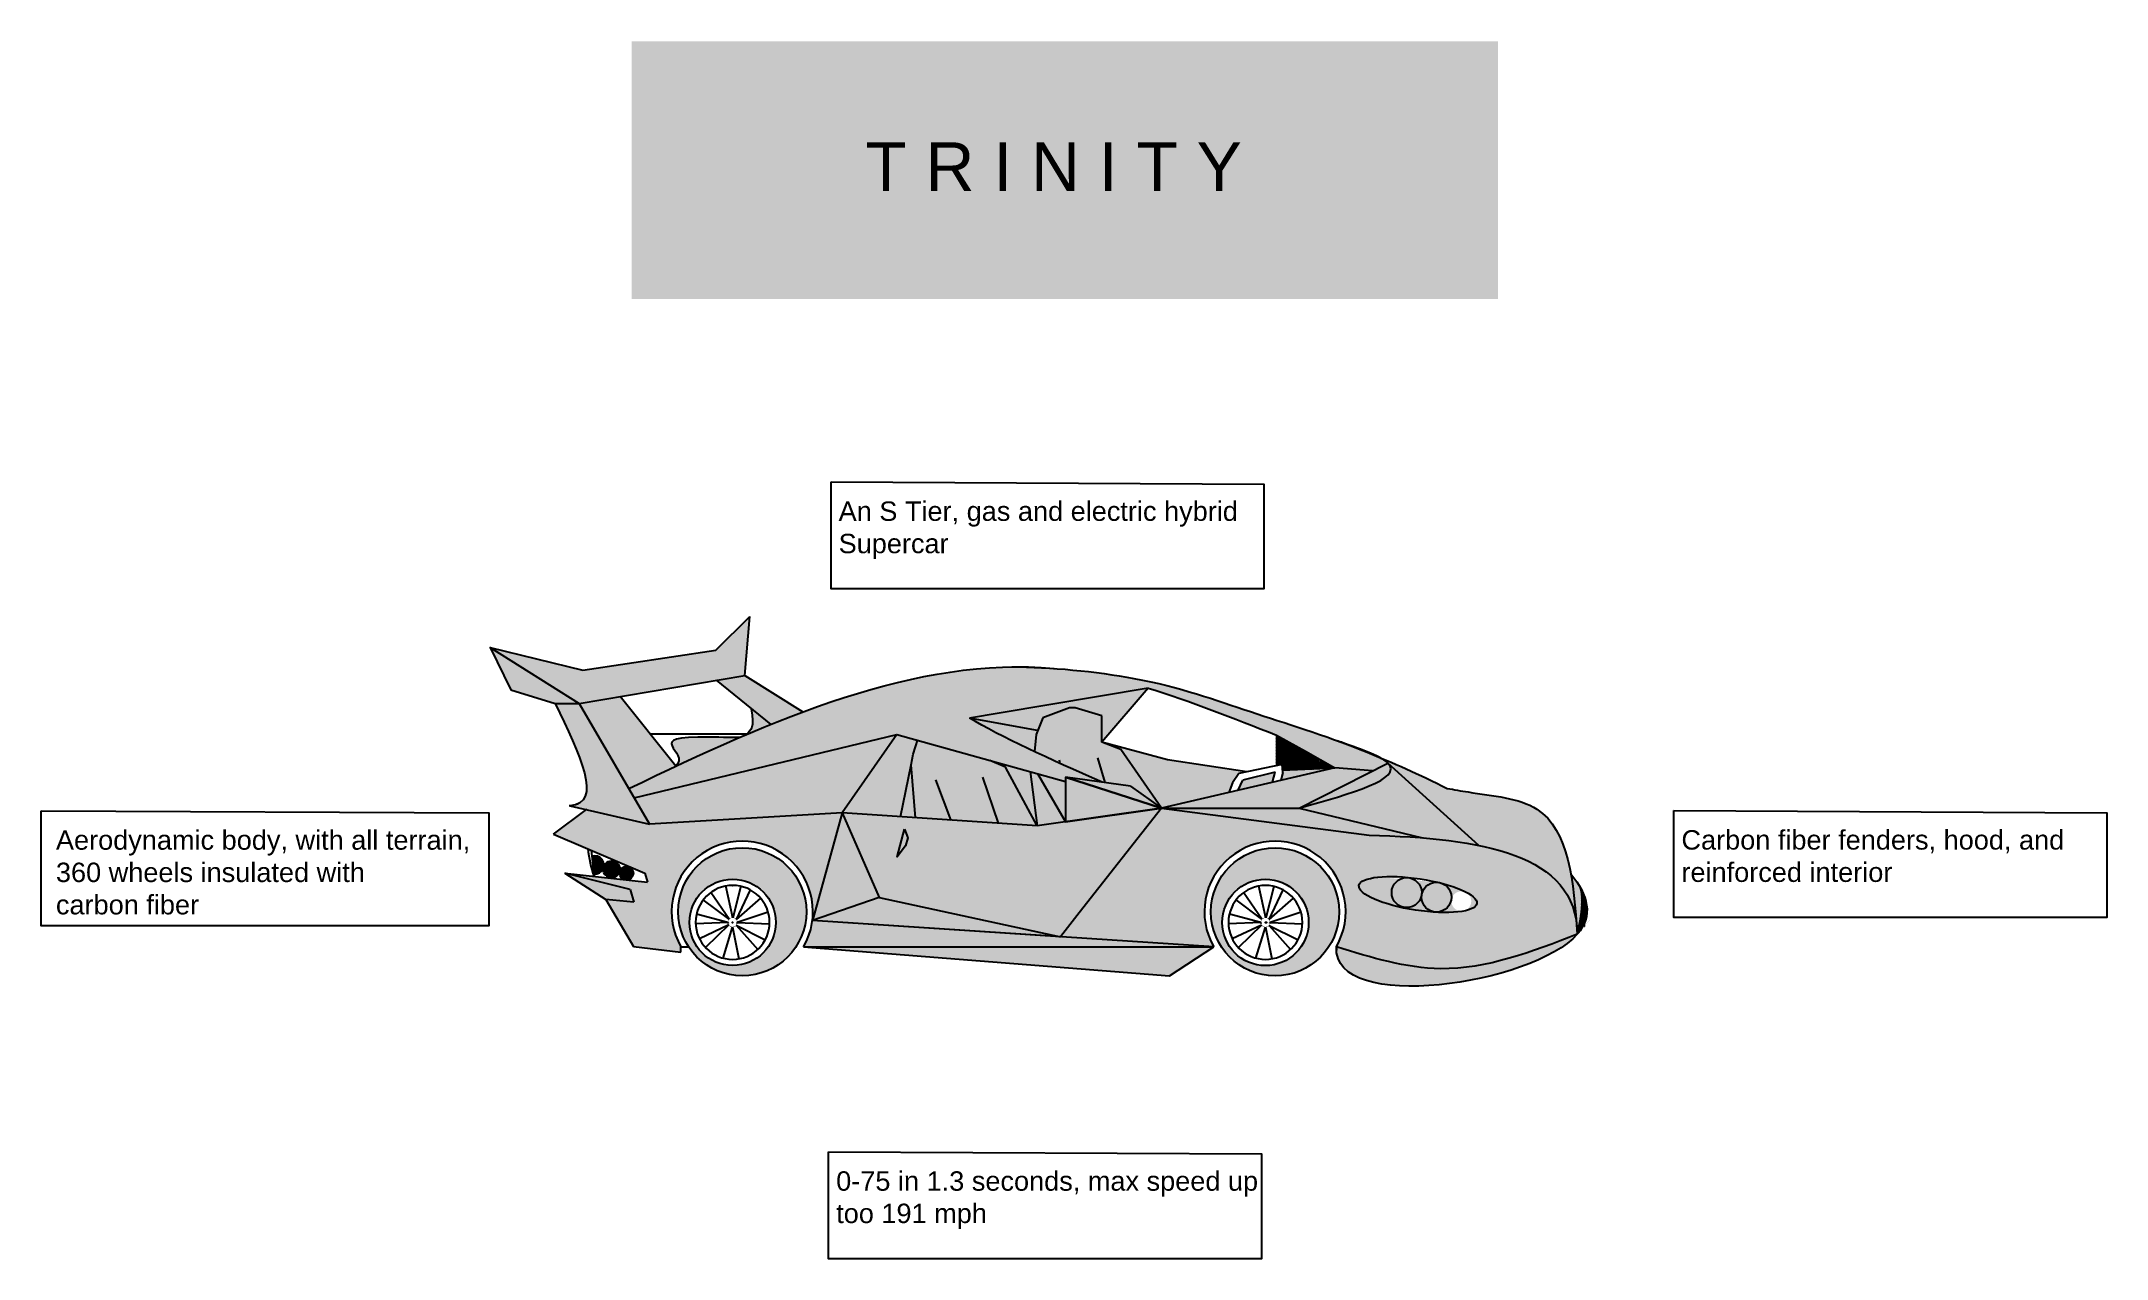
# Model space of a CAD drawing. Header units: inches. Extents: x 452 to 750, y 399 to 575.
import ezdxf

# ---------------------------------------------------------------- set-up
doc = ezdxf.new("R2010")
doc.units = ezdxf.units.IN
doc.header["$MEASUREMENT"] = 0
doc.styles.get("Standard").update_dxf_attribs({"font": 'Arial.ttf', "height": 2.8})
pattern_1 = [(0, (529.5810231927014, 409.4605992673498), (0.1875, 0.1082531754730548), [0.125, -0.25]), (120, (529.5810231927014, 409.4605992673498), (-0.1875, 0.1082531754730549), [0.125, -0.25]), (59.99999999999999, (529.5810231927014, 409.4605992673498), (4.163336342344337e-17, 0.2165063509461097), [-0.25, 0.125])]
pattern_2 = [(0, (0, 0), (0.1875, 0.1082531754730548), [0.125, -0.25]), (120, (0, 0), (-0.1875, 0.1082531754730549), [0.125, -0.25]), (59.99999999999999, (0, 0), (4.163336342344337e-17, 0.2165063509461097), [-0.25, 0.125])]

msp = doc.modelspace()

# ---------------------------------------------------------------- texts
at = {"attachment_point": 1}
for s, insert, char_height in [('{\\C16;\\c133;T R I N I T Y}', (571.0898544201375, 560.4686679580725), 7), (' An S Tier, gas and electric hybrid\\P Supercar', (566.1498221969598, 508.6439719362318), 2.8), ('Aerodynamic body, with all terrain, 360 wheels insulated with\\Pcarbon fiber', (454.3079531352826, 461.190450310037), 2.8), (' Carbon fiber fenders, hood, and  \\P reinforced interior', (687.7544313325172, 461.2097130282912), 2.8), (' 0-75 in 1.3 seconds, max speed up\\P too 191 mph', (565.7988575356711, 411.9804406516062), 2.8)]:
    msp.add_mtext_dynamic_manual_height_columns(s, width=62.44340112105056, gutter_width=14, heights=[0], dxfattribs=dict(at, insert=insert, char_height=char_height))

# ---------------------------------------------------------------- hatches: boundary and pattern name
at = {"true_color": 0x323232}
h = msp.add_hatch(color=250, dxfattribs=at)
h.dxf.hatch_style = 1
h.paths.add_polyline_path([(662.3530969899077, 537.8451854332989), (662.3530969899077, 575.048245394886), (537.400394926068, 575.048245394886), (537.400394926068, 537.8451854332989)])
h.paths.add_polyline_path([(569.1106593314609, 549.6463623646209), (626.9394451431934, 549.6463623646209), (626.9394451431934, 564.071328258209), (569.1106593314609, 564.071328258209)], flags=24)
h = msp.add_hatch()
h.set_pattern_fill('CLAY')
h.set_pattern_definition([(0, (0, 0), (0, 0.1875), []), (0, (0, 0.03125), (0, 0.1875), []), (0, (0, 0.0625), (0, 0.1875), []), (0, (0, 0.125), (0, 0.1875), [0.1875, -0.125])])
h.paths.add_polyline_path([(537.400394926068, 537.8451854332989), (662.3530969899077, 537.8451854332989), (662.3530969899077, 575.048245394886), (537.400394926068, 575.048245394886)])
h.paths.add_polyline_path([(569.1106593314609, 549.6463623646209), (626.9394451431934, 549.6463623646209), (626.9394451431934, 564.071328258209), (569.1106593314609, 564.071328258209)], flags=24)
h = msp.add_hatch(color=256)
h.dxf.hatch_style = 1
h.set_gradient(color1=(87, 49, 112), color2=(29, 29, 29), tint=1, name='INVSPHERICAL')
h.paths.add_polyline_path([(537.400394926068, 575.048245394886), (537.400394926068, 537.8451854332989), (662.3530969899077, 537.8451854332989), (662.3530969899077, 575.048245394886)])
h.paths.add_polyline_path([(569.1106593314609, 549.6463623646209), (626.9394451431934, 549.6463623646209), (626.9394451431934, 564.071328258209), (569.1106593314609, 564.071328258209)], flags=24)
at = {"true_color": 0x0e052c}
h = msp.add_hatch(color=188, dxfattribs=at)
h.dxf.hatch_style = 1
h.paths.add_polyline_path([(563.4453920540055, 448.1560061014474, -0.0985609596441397), (562.1848945186623, 444.3814069892217), (621.3531650234015, 444.3814069892217)])
h.paths.add_polyline_path([(613.823722459089, 464.4028842647332), (595.8976651708613, 461.8271134775301), (567.7529388280971, 463.7216749673892), (573.0746233196248, 451.4933466449568), (599.2636426773666, 445.8212670833217), (601.9609960729892, 449.2636375202858)])
h.paths.add_polyline_path([(576.8967080513328, 458.9386914316643), (575.707067018327, 457.3655752598281), (576.7419686106858, 461.3755693624774), (577.2343246906792, 460.0808864114672)], flags=16)
edge = h.paths.add_edge_path()
edge.add_spline(control_points=[(674.1623377288602, 453.1003776845141), (673.8094703980549, 453.7061346699404), (673.37460187394, 454.3167614754296), (672.8674024541319, 454.9297946619806)], knot_values=[128.7926231136657, 128.7926231136657, 128.7926231136657, 128.7926231136657, 131.3385007008772, 131.3385007008772, 131.3385007008772, 131.3385007008772], degree=3, periodic=0)
edge.add_spline(control_points=[(672.8674024542015, 454.9297946618966), (673.2572449883877, 452.7680734900879), (673.4796153127888, 450.4237471298237), (673.6675202018948, 448.0418409984717)], knot_values=[154.3624190354165, 154.3624190354165, 154.3624190354165, 154.3624190354165, 160.3917482460282, 160.3917482460282, 160.3917482460282, 160.3917482460282], degree=3, periodic=0)
edge.add_spline(control_points=[(673.6675202018948, 448.0418409984717), (673.7550283621972, 447.4513581217417), (673.8028101237512, 446.8329095483356), (673.8089645667393, 446.1851571114753)], knot_values=[40.88281574661225, 40.88281574661225, 40.88281574661225, 40.88281574661225, 42.83907045624576, 42.83907045624577, 42.83907045624577, 42.83907045624577], degree=3, periodic=0)
edge.add_spline(control_points=[(673.8089645667393, 446.1851571114753), (674.3241258800201, 448.6911280498941), (674.8392871933008, 451.1970989883128), (674.1623377288603, 453.1003776845139)], knot_values=[19.57944335506988, 19.57944335506988, 19.57944335506988, 19.57944335506988, 26.00515751835394, 26.00515751835394, 26.00515751835394, 26.00515751835394], degree=3, periodic=0)
h.paths.add_polyline_path([(563.4453920540055, 448.1560061014474), (567.7529388280971, 463.7216749673892), (539.966271491882, 462.0762788265013), (530.8415650025478, 464.1816308817039), (526.0805816551226, 460.6565719826615), (539.2826819236313, 454.9907606879062), (539.6536190663435, 453.6882735312022), (536.6694634426688, 454.0140007928659, -0.07539333882573576), (536.3742612275043, 454.046222774997), (527.7208617233143, 454.9907606879062), (537.1660853000456, 452.6417125038145), (537.704896918897, 450.7968841122422), (533.6738989671475, 451.222839056634), (537.6379983001505, 444.4090551527017), (544.4828551727222, 443.6063923058011), (544.4828551727222, 444.3814069892217, -1.388227313917878)])
h.paths.add_polyline_path([(554.4180972655377, 492.0311029587759), (549.5246287780236, 487.2085308511619), (530.3502700649075, 484.2996633482941), (516.9378251457777, 487.5601432809377), (529.8114996522983, 479.4742177469142), (553.6939982137073, 483.5337102097676)])
at = {"true_color": 0x271632}
h = msp.add_hatch(dxfattribs=at)
h.set_pattern_fill('HONEY', color=179)
h.set_pattern_definition(pattern_2)
h.paths.add_polyline_path([(563.4453920540054, 448.1560061014471), (567.7529388280971, 463.7216749673892), (539.966271491882, 462.0762788265013), (530.8415650025478, 464.1816308817039), (526.0805816551226, 460.6565719826615), (539.2826819236313, 454.9907606879062), (539.6536190663435, 453.6882735312022), (536.6694634426688, 454.0140007928659, -0.07539333882573507), (536.3742612275043, 454.046222774997), (527.7208617233143, 454.9907606879062), (537.1660853000456, 452.6417125038145), (537.704896918897, 450.7968841122422), (533.6738989671475, 451.222839056634), (537.6379983001505, 444.4090551527017), (544.4828551727222, 443.6063923058011), (544.4828551727222, 444.3814069892214, -1.388227313917915)])
h.paths.add_polyline_path([(553.6939982137073, 483.5337102097676), (554.4180972655377, 492.0311029587759), (549.5246287780236, 487.2085308511619), (530.3502700649075, 484.2996633482941), (516.9378251457777, 487.5601432809377), (529.8114996522983, 479.4742177469142)])
h.paths.add_polyline_path([(613.823722459089, 464.4028842647332), (595.8976651708613, 461.8271134775301), (567.7529388280971, 463.7216749673892), (573.0746233196248, 451.4933466449568), (599.2636426773666, 445.8212670833217), (601.9609960729892, 449.2636375202858)])
h.paths.add_polyline_path([(576.8967080513328, 458.9386914316643), (575.707067018327, 457.3655752598281), (576.7419686106858, 461.3755693624774), (577.2343246906792, 460.0808864114672)], flags=16)
edge = h.paths.add_edge_path()
edge.add_spline(control_points=[(639.0552043693416, 444.3814069892217), (644.0789626430703, 442.8297518371286), (655.746689963247, 439.2260176956506), (667.2554923503272, 443.6601967832269), (673.8089645667393, 446.1851571114753)], knot_values=[0, 0, 0, 0, 15.37114822223095, 35.69964084316802, 35.69964084316802, 35.69964084316802, 35.69964084316802], degree=3, periodic=0)
edge.add_spline(control_points=[(673.8089645667393, 446.1851571114753), (673.7625878502602, 446.8048928506519), (673.7162111337811, 447.4246285898284), (673.667520201895, 448.041840998471)], knot_values=[160.3917482460288, 160.3917482460288, 160.3917482460288, 160.3917482460288, 161.9541006643707, 161.9541006643707, 161.9541006643707, 161.9541006643707], degree=3, periodic=0)
edge.add_spline(control_points=[(673.667520201895, 448.0418409984711), (672.7339665203383, 454.3412245252569), (667.2791403494855, 457.4578243361963), (659.6110428619797, 459.0163751859039)], knot_values=[20.01311879569491, 20.01311879569491, 20.01311879569491, 20.01311879569491, 40.88281574661306, 40.88281574661306, 40.88281574661306, 40.88281574661306], degree=3, periodic=0)
edge.add_spline(control_points=[(659.6110428619797, 459.0163751859039), (657.1047533028817, 459.5257818188151), (654.3620232300423, 459.8687443768151), (651.4634399949783, 460.1019929310772)], knot_values=[13.19193483776389, 13.19193483776389, 13.19193483776389, 13.19193483776389, 20.01311879569491, 20.01311879569491, 20.01311879569491, 20.01311879569491], degree=3, periodic=0)
edge.add_spline(control_points=[(651.4634399949783, 460.1019929310772), (648.9992329338065, 460.3002873003634), (646.4223843631112, 460.4192868332757), (643.7824097805361, 460.4938483361573)], knot_values=[7.392960541855963, 7.392960541855963, 7.392960541855963, 7.392960541855963, 13.1919348377639, 13.1919348377639, 13.1919348377639, 13.1919348377639], degree=3, periodic=0)
edge.add_line((643.7824097805361, 460.4938483361573), (613.823722459089, 464.4028842647334))
edge.add_line((613.823722459089, 464.4028842647334), (601.9609960729892, 449.2636375202858))
edge.add_line((601.9609960729892, 449.2636375202858), (599.2636426773666, 445.8212670833217))
edge.add_line((599.2636426773666, 445.8212670833217), (621.3531650234015, 444.3814069892217))
edge.add_arc((630.2041846963716, 449.4349011917135), 10.19207304261122, -29.72422854866312, 209.7242285486628, ccw=False)
edge = h.paths.add_edge_path(flags=16)
edge.add_ellipse((650.813016054554, 451.9234497397676), major_axis=(-8.501617948378584, 1.295269039231228), ratio=0.2650126192367331, start_angle=252.639110284152, end_angle=607.7493460306233, ccw=False)
edge.add_arc((645.3336196368004, 452.8406134946229), 1.604355900460895, 91.33754233115201, 98.01946267730409, ccw=False)
edge.add_ellipse((650.813016054554, 451.9234497397676), major_axis=(-8.501617948378584, 1.295269039231228), ratio=0.2650126192367331, start_angle=252.639110284152, end_angle=607.7493460306233, ccw=False)
edge.add_arc((653.4960120243445, 451.5440766530488), 2.150940509018364, 66.60928087891853, 85.16163116854409, ccw=False)
h.paths.add_polyline_path([(651.3623550303747, 452.1968865466844, -1), (647.0340505898395, 452.1968865466844, -1)], flags=16)
h.paths.add_polyline_path([(658.5143456156383, 450.9612175596621, -1), (655.6516441952564, 450.9612175596621, -1)], flags=16)
h.paths.add_polyline_path([(563.4453920540055, 448.1560061014474, -0.09856095964413872), (562.1848945186623, 444.3814069892217), (621.3531650234015, 444.3814069892217)])
edge = h.paths.add_edge_path(flags=17)
edge.add_line((633.7013173547101, 464.4028842647333), (613.8237224590894, 464.4028842647333))
edge.add_line((613.8237224590894, 464.4028842647333), (643.7824097805361, 460.4938483361573))
edge.add_spline(control_points=[(643.7824097805361, 460.4938483361573), (646.4223843631112, 460.4192868332757), (648.9992329338065, 460.3002873003634), (651.4634399949783, 460.1019929310772)], knot_values=[7.392960541855962, 7.392960541855962, 7.392960541855962, 7.392960541855962, 13.1919348377639, 13.1919348377639, 13.1919348377639, 13.1919348377639], degree=3, periodic=0)
edge.add_line((651.4634399949786, 460.1019929310772), (647.3114675140343, 461.1073447588136))
edge.add_line((647.3114675140343, 461.1073447588136), (633.7013173547101, 464.4028842647333))
h = msp.add_hatch(color=250)
h.dxf.hatch_style = 1
h.paths.add_polyline_path([(516.9378251457777, 487.5601432809377), (519.9416417142069, 481.4576862465095), (526.3329208594365, 479.4742177469142), (529.8114996522983, 479.4742177469142)])
h.paths.add_polyline_path([(573.0746233196248, 451.4933466449568), (563.4453920540055, 448.1560061014474), (599.2636426773666, 445.8212670833217)])
h.paths.add_polyline_path([(575.6129476654912, 475.0143116538625), (537.7355511070554, 465.8981211698666), (539.966271491882, 462.0762788265013), (567.7529388280971, 463.7216749673892)])
h = msp.add_hatch(color=256)
h.dxf.hatch_style = 1
h.set_gradient(color1=(50, 50, 50), color2=(29, 29, 29), tint=1, name='INVCURVED')
edge = h.paths.add_edge_path()
edge.add_spline(control_points=[(598.3322147411742, 484.5382398548385), (578.5535613846083, 486.3824500391701), (557.8027687521252, 477.2885298221806), (536.9651774355488, 467.2179848058491)], knot_values=[6.280738776593751, 6.280738776593751, 6.280738776593751, 6.280738776593751, 70.34384115710975, 70.34384115710975, 70.34384115710975, 70.34384115710975], degree=3, periodic=0)
edge.add_line((536.9651774355488, 467.2179848058491), (537.7355511070554, 465.8981211698666))
edge.add_line((537.7355511070554, 465.8981211698666), (575.6129476654912, 475.0143116538625))
edge.add_line((575.6129476654912, 475.0143116538625), (599.9922294488433, 468.2439967403182))
edge.add_line((599.9922294488433, 468.2439967403182), (599.9922294488433, 468.8745987318382))
edge.add_line((599.9922294488433, 468.8745987318382), (605.2586526630834, 468.1290345302783))
edge.add_spline(control_points=[(605.2586526630832, 468.1290345302784), (597.6212567982192, 471.4864609431291), (590.6413839705492, 474.7006231928336), (586.1149182048038, 477.3802257545861)], knot_values=[6.015296420672803, 6.015296420672803, 6.015296420672803, 6.015296420672803, 22.44479643028632, 22.44479643028632, 22.44479643028632, 22.44479643028632], degree=3, periodic=0)
edge.add_line((586.1149182048039, 477.380225754586), (590.3831797769496, 478.0971591158498))
edge.add_line((590.3831797769496, 478.0971591158498), (611.9049213702439, 481.7121330999703))
edge.add_spline(control_points=[(611.9049213702441, 481.7121330999703), (618.0083476126636, 479.8559827523755), (624.1279577938913, 477.3753611723999), (630.4264286790375, 474.9298667108669)], knot_values=[85.10993473124825, 85.10993473124825, 85.10993473124825, 85.10993473124825, 105.0877624343476, 105.0877624343476, 105.0877624343476, 105.0877624343476], degree=3, periodic=0)
edge.add_line((630.4264286790375, 474.9298667108669), (634.5924462518788, 472.5980806013449))
edge.add_line((634.5924462518788, 472.5980806013449), (638.8394615193955, 470.2209587974708))
edge.add_line((638.8394615193955, 470.2209587974708), (644.2816728218985, 469.7818304993477))
edge.add_line((644.2816728218985, 469.7818304993477), (646.468651987591, 470.8936686965579))
edge.add_spline(control_points=[(646.4686519875722, 470.8936686965724), (646.1493735463048, 471.2031942925533), (645.6461983194072, 471.5157054824464), (645.0467531563369, 471.8199102484826)], knot_values=[14.32253874731337, 14.32253874734637, 14.32253874734637, 14.32253874734637, 16.27487191117562, 16.27487191117562, 16.27487191117562, 16.27487191117562], degree=3, periodic=0)
edge.add_spline(control_points=[(645.0467531563368, 471.8199102484826), (644.514335550667, 472.0412038602851), (642.7600452712973, 472.7586409513065), (641.1104890119548, 473.3961898545103), (639.9958894901525, 473.8123309673629)], knot_values=[98.19645521765662, 98.19645521765662, 98.19645521765662, 98.19645521765662, 99.58398857353258, 102.8362919415676, 102.8362919415676, 102.8362919415676, 102.8362919415676], degree=3, periodic=0)
edge.add_spline(control_points=[(639.9958894901525, 473.8123309673629), (635.0097384410842, 475.6739345351224), (625.8667495220476, 478.4179250047926), (613.7665166704224, 482.8814189944849), (602.2279440441442, 484.2719477984833), (598.3322147411658, 484.5382398548393)], knot_values=[56.75658020326128, 56.75658020326128, 56.75658020326128, 56.75658020326128, 71.3057303986563, 88.79143216864162, 98.19645521765662, 98.19645521765662, 98.19645521765662, 98.19645521765662], degree=3, periodic=0)
h = msp.add_hatch(color=250)
h.dxf.hatch_style = 1
edge = h.paths.add_edge_path()
edge.add_line((553.6939982137073, 483.5337102097676), (549.5751813659879, 482.8336031457517))
edge.add_line((549.5751813659878, 482.8336031457517), (557.4409796450315, 476.4731460113508))
edge.add_spline(control_points=[(557.4409796450316, 476.4731460113509), (558.9896597190217, 477.0986034859964), (560.5362229988982, 477.7002436223021), (562.0802979261576, 478.2738857895052)], knot_values=[27.32530323053828, 27.32530323053828, 27.32530323053828, 27.32530323053828, 32.12168314752911, 32.12168314752911, 32.12168314752911, 32.12168314752911], degree=3, periodic=0)
edge.add_line((562.0802979262251, 478.2738857895308), (553.6939982137073, 483.5337102097676))
edge = h.paths.add_edge_path()
edge.add_line((535.7328125823267, 480.4807089709308), (529.8114996522983, 479.4742177469142))
edge.add_line((529.8114996522983, 479.4742177469142), (536.9651774355488, 467.2179848058491))
edge.add_spline(control_points=[(536.9651774355488, 467.2179848058491), (539.2216902974874, 468.3085290060325), (541.4771852860953, 469.3876204941395), (543.7305381038117, 470.4426091143422)], knot_values=[6.280738776593745, 6.280738776593745, 6.280738776593745, 6.280738776593745, 13.21816317949645, 13.21816317949645, 13.21816317949645, 13.21816317949645], degree=3, periodic=0)
edge.add_line((543.7305381038117, 470.4426091143422), (535.7328125823267, 480.4807089709308))
at = {"true_color": 0x0e052c}
h = msp.add_hatch(dxfattribs=at)
h.set_pattern_fill('HONEY', color=188)
h.set_pattern_definition(pattern_1)
edge = h.paths.add_edge_path()
edge.add_spline(control_points=[(611.9049213702441, 481.7121330999703), (618.0083476126636, 479.8559827523755), (624.1279577938913, 477.3753611723999), (630.4264286790375, 474.9298667108669)], knot_values=[85.10993473124825, 85.10993473124825, 85.10993473124825, 85.10993473124825, 105.0877624343476, 105.0877624343476, 105.0877624343476, 105.0877624343476], degree=3, periodic=0)
edge.add_line((630.4264286790375, 474.9298667108669), (634.5924462518788, 472.5980806013449))
edge.add_line((634.5924462518788, 472.5980806013449), (638.8394615193955, 470.2209587974708))
edge.add_line((638.8394615193955, 470.2209587974708), (644.2816728218984, 469.7818304993477))
edge.add_line((644.2816728218984, 469.7818304993477), (646.4686519875883, 470.8936686965566))
edge.add_spline(control_points=[(646.4686519875885, 470.8936686965565), (646.1493735463217, 471.2031942925429), (645.6461983194166, 471.5157054824416), (645.0467531563357, 471.8199102484832)], knot_values=[14.32253874731279, 14.32253874731279, 14.32253874731279, 14.32253874731337, 16.27487191117674, 16.27487191117674, 16.27487191117674, 16.27487191117674], degree=3, periodic=0)
edge.add_spline(control_points=[(645.0467531563357, 471.8199102484832), (644.5143355506663, 472.0412038602855), (642.7600452712977, 472.7586409513063), (641.1104890119561, 473.3961898545098), (639.9958894901546, 473.8123309673621)], knot_values=[98.19645521765867, 98.19645521765867, 98.19645521765867, 98.19645521765867, 99.58398857353363, 102.8362919415666, 102.8362919415666, 102.8362919415666, 102.8362919415666], degree=3, periodic=0)
edge.add_spline(control_points=[(639.9958894901546, 473.8123309673621), (635.0097384410853, 475.673934535122), (625.8667495220482, 478.4179250047923), (613.7665166704221, 482.8814189944851), (602.2279440441429, 484.2719477984835), (598.3322147411639, 484.5382398548395)], knot_values=[56.75658020325976, 56.75658020325976, 56.75658020325976, 56.75658020325976, 71.3057303986568, 88.79143216864213, 98.19645521765865, 98.19645521765865, 98.19645521765865, 98.19645521765865], degree=3, periodic=0)
edge.add_spline(control_points=[(598.3322147411742, 484.5382398548385), (586.531618364791, 485.6385564247372), (574.384968713239, 482.8452170716928), (562.0802979261576, 478.2738857895052)], knot_values=[32.12168314752911, 32.12168314752911, 32.12168314752911, 32.12168314752911, 70.34384115710975, 70.34384115710975, 70.34384115710975, 70.34384115710975], degree=3, periodic=0)
edge.add_spline(control_points=[(562.0802979261576, 478.2738857895052), (560.5362229988982, 477.7002436223021), (558.9896597190217, 477.0986034859964), (557.4409796450316, 476.4731460113509)], knot_values=[27.32530323053828, 27.32530323053828, 27.32530323053828, 27.32530323053828, 32.12168314752911, 32.12168314752911, 32.12168314752911, 32.12168314752911], degree=3, periodic=0)
edge.add_spline(control_points=[(557.4409796450316, 476.4731460113509), (556.268137222438, 475.9994761604162), (555.0940807555543, 475.5121463586008), (553.9189716286022, 475.0129724379633)], knot_values=[23.69292109041757, 23.69292109041757, 23.69292109041757, 23.69292109041757, 27.32530323053829, 27.32530323053829, 27.32530323053829, 27.32530323053829], degree=3, periodic=0)
edge.add_spline(control_points=[(553.9189716286022, 475.0129724379633), (553.5900479623931, 474.8732491456441), (553.2610418212466, 474.7325978776303), (552.9319567444178, 474.5910584562316)], knot_values=[22.67618449702571, 22.67618449702571, 22.67618449702571, 22.67618449702571, 23.69292109041757, 23.69292109041757, 23.69292109041757, 23.69292109041757], degree=3, periodic=0)
edge.add_spline(control_points=[(552.9319567444178, 474.5910584562316), (549.8706981134624, 473.2744117715742), (546.8026089110928, 471.8809101725062), (543.7305381038117, 470.4426091143422)], knot_values=[13.21816317949644, 13.21816317949644, 13.21816317949644, 13.21816317949644, 22.6761844970257, 22.6761844970257, 22.6761844970257, 22.6761844970257], degree=3, periodic=0)
edge.add_spline(control_points=[(543.7305381038117, 470.4426091143422), (541.4771852860953, 469.3876204941395), (539.2216902974874, 468.3085290060325), (536.9651774355488, 467.2179848058491)], knot_values=[6.280738776593747, 6.280738776593747, 6.280738776593747, 6.280738776593747, 13.21816317949645, 13.21816317949645, 13.21816317949645, 13.21816317949645], degree=3, periodic=0)
edge.add_line((536.9651774355488, 467.217984805849), (537.7355511070554, 465.8981211698665))
edge.add_line((537.7355511070554, 465.8981211698666), (575.6129476654913, 475.0143116538625))
edge.add_line((575.6129476654912, 475.0143116538625), (599.9922294488433, 468.2439967403182))
edge.add_line((599.9922294488433, 468.2439967403182), (599.9922294488433, 468.8745987318382))
edge.add_line((599.9922294488433, 468.8745987318382), (605.2586526630834, 468.1290345302783))
edge.add_spline(control_points=[(605.2586526630832, 468.1290345302784), (603.166716080452, 469.0486572997156), (601.1241102116013, 469.9575316648729), (599.1677402873661, 470.8476165432143)], knot_values=[6.015296420672803, 6.015296420672803, 6.015296420672803, 6.015296420672803, 10.51545232624372, 10.51545232624372, 10.51545232624372, 10.51545232624372], degree=3, periodic=0)
edge.add_spline(control_points=[(599.1677402873661, 470.8476165432143), (597.897223682555, 471.4256604006745), (596.6630773925624, 471.9957797255767), (595.4754096686607, 472.5557720853407)], knot_values=[10.51545232624372, 10.51545232624372, 10.51545232624372, 10.51545232624372, 13.43796852905305, 13.43796852905305, 13.43796852905305, 13.43796852905305], degree=3, periodic=0)
edge.add_spline(control_points=[(595.4754096686607, 472.5557720853407), (591.8151669015724, 474.2815982092648), (588.596375225957, 475.9112389258155), (586.1149182048038, 477.3802257545861)], knot_values=[13.43796852905305, 13.43796852905305, 13.43796852905305, 13.43796852905305, 22.44479643028632, 22.44479643028632, 22.44479643028632, 22.44479643028632], degree=3, periodic=0)
edge.add_line((586.1149182048038, 477.3802257545861), (590.3831797769496, 478.0971591158498))
edge.add_line((590.3831797769496, 478.0971591158498), (611.9049213702439, 481.7121330999703))
at = {"true_color": 0x1d1d1d}
h = msp.add_hatch(color=250, dxfattribs=at)
h.dxf.hatch_style = 1
h.paths.add_polyline_path([(620.9608760777478, 449.4277280863414, 1), (639.4595589958299, 449.4277280863414, 1)])
h.paths.add_polyline_path([(635.051121291809, 447.8984101790342, -1), (622.5930061136943, 447.8984101790342, -1)], flags=16)
h.paths.add_polyline_path([(634.1590127379449, 447.8984101790342, -1), (623.4851146675584, 447.8984101790342, -1)], flags=0)
h.paths.add_polyline_path([(629.4944559526098, 447.8997305815145), (629.494632059227, 447.8997883966405), (629.494457249071, 447.8984101790342, -1), (628.1496701564322, 447.8984101790342, -0.9990186137792881)], flags=0)
h.paths.add_polyline_path([(544.0845333866512, 449.4349011917135, 1), (562.5832163047332, 449.4349011917135, 1)])
h.paths.add_polyline_path([(558.1747786007123, 447.9055832844062, -1), (545.7166634225977, 447.9055832844062, -1)], flags=16)
h.paths.add_polyline_path([(557.2826700468482, 447.9055832844062, -1), (546.6087719764618, 447.9055832844062, -1)], flags=0)
h.paths.add_polyline_path([(552.6181132615131, 447.9069036868866), (552.6182893681304, 447.9069615020126), (552.6181145579744, 447.9055832844062, -1), (551.2733274653356, 447.9055832844062, -0.9990186137786009)], flags=0)
h.paths.add_polyline_path([(611.9049213702442, 481.7121330999704), (590.3831797769496, 478.0971591158498), (586.1149182048039, 477.380225754586), (595.9495255101687, 475.5865554920661), (596.6814578649835, 477.4230237088569), (600.554067071616, 478.8692434852598), (601.3656060673927, 478.8692434852598), (605.2212096116504, 477.6984939802301), (605.2212096116504, 473.8955531429193)])
h.paths.add_polyline_path([(624.9654957160855, 469.4066673326863), (626.1278516360379, 469.6479302451793), (614.6805556912941, 471.3808621239548), (605.2212096116504, 473.8955531429193), (607.9466270242957, 472.8326149877302), (613.8237224590893, 464.4028842647335), (623.5342612466651, 466.6613279702324), (624.0796027981125, 468.0642706577498)])
h.paths.add_polyline_path([(644.2816728218985, 469.7818304993477), (638.8394615193955, 470.2209587974708), (613.8237224590886, 464.4028842647333), (633.7013173547101, 464.4028842647333)])
h.paths.add_polyline_path([(638.8394615193955, 470.2209587974708), (631.2907506944963, 469.8806693396168), (631.3117830862966, 469.5468814041615), (631.0355098509045, 468.4059425651819)], flags=17)
h.paths.add_polyline_path([(630.2336046810381, 469.5664098450104), (625.5465624255265, 468.4434322293455), (624.8962700246043, 466.9780992862903), (629.8382294318104, 468.1274832041339)], flags=17)
h = msp.add_hatch()
h.set_pattern_fill('HONEY', color=252)
h.set_pattern_definition(pattern_1)
edge = h.paths.add_edge_path()
edge.add_line((529.8114996522983, 479.4742177469142), (526.3329208594365, 479.4742177469142))
edge.add_spline(control_points=[(526.3329208594365, 479.4742177469142), (529.511785042934, 472.9283083349559), (532.6906492264316, 466.3823989229977), (529.6439244175939, 464.9949308065724)], knot_values=[0, 0, 0, 0, 13.45811442400161, 13.45811442400161, 13.45811442400161, 13.45811442400161], degree=3, periodic=0)
edge.add_spline(control_points=[(529.6439244175939, 464.9949308065724), (529.3192744446906, 464.847086313005), (528.9239366287907, 464.7578128379956), (528.4503786826832, 464.7333515358267)], knot_values=[13.45811442400161, 13.45811442400161, 13.45811442400161, 13.45811442400161, 14.89217124147635, 14.89217124147635, 14.89217124147635, 14.89217124150569], degree=3, periodic=0)
edge.add_line((528.4503786826605, 464.7333515358238), (530.8345297418496, 464.1832541339792))
edge.add_spline(control_points=[(530.8345297418496, 464.1832541339792), (530.834607727661, 464.2012579035709), (530.834685905702, 464.2192616996715), (530.834764083743, 464.2372654957721)], knot_values=[0, 0, 0, 0, 0.05347932877080395, 0.05347932877080395, 0.05347932877080395, 0.05347932877080395], degree=3, periodic=0)
edge.add_line((530.834764083743, 464.2372654957721), (530.8415650025478, 464.1816308817039))
edge.add_line((530.8415650025478, 464.1816308817039), (539.966271491882, 462.0762788265013))
edge.add_line((539.966271491882, 462.0762788265013), (529.8114996522983, 479.4742177469142))
h = msp.add_hatch()
h.set_pattern_fill('DOLMIT', color=252)
h.set_pattern_definition([(0, (529.5810231927014, 409.4605992673498), (0, 0.25), []), (45, (529.5810231927014, 409.4605992673498), (-0.4999999991609842, 0.4999999991609843), [0.3535533905932737, -0.7071067811865475])])
edge = h.paths.add_edge_path()
edge.add_line((529.8114996522983, 479.4742177469142), (526.3329208594365, 479.4742177469142))
edge.add_spline(control_points=[(526.3329208594365, 479.4742177469142), (529.511785042934, 472.9283083349559), (532.6906492264316, 466.3823989229977), (529.6439244175939, 464.9949308065724)], knot_values=[0, 0, 0, 0, 13.45811442400161, 13.45811442400161, 13.45811442400161, 13.45811442400161], degree=3, periodic=0)
edge.add_spline(control_points=[(529.6439244175939, 464.9949308065724), (529.3192744446906, 464.847086313005), (528.9239366287907, 464.7578128379956), (528.4503786826832, 464.7333515358267)], knot_values=[13.45811442400161, 13.45811442400161, 13.45811442400161, 13.45811442400161, 14.89217124147635, 14.89217124147635, 14.89217124147635, 14.89217124150569], degree=3, periodic=0)
edge.add_line((528.4503786826587, 464.7333515358242), (530.8345297418496, 464.1832541339792))
edge.add_spline(control_points=[(530.8345297418496, 464.1832541339792), (530.834607727661, 464.2012579035709), (530.834685905702, 464.2192616996715), (530.834764083743, 464.2372654957721)], knot_values=[0, 0, 0, 0, 0.05347932877080395, 0.05347932877080395, 0.05347932877080395, 0.05347932877080395], degree=3, periodic=0)
edge.add_line((530.834763944593, 464.2372666340829), (530.8415650025478, 464.1816308817039))
edge.add_line((530.8415650025478, 464.1816308817039), (539.966271491882, 462.0762788265013))
edge.add_line((539.966271491882, 462.0762788265013), (529.8114996522983, 479.4742177469142))
edge = h.paths.add_edge_path()
edge.add_spline(control_points=[(554.6342152541747, 478.7427573033121), (555.0698245954139, 475.967870516545), (554.633590540031, 475.6592965397763), (553.918971628577, 475.0129724379526)], knot_values=[3.611433018987887, 3.611433018987887, 3.611433018987887, 3.611433018987887, 7.57961948727802, 7.57961948727802, 7.57961948727802, 7.57961948727802], degree=3, periodic=0)
edge.add_line((553.9569280580102, 475.0476746388009), (554.0014690906598, 475.0476060194596))
edge.add_spline(control_points=[(553.9189716286022, 475.0129724379633), (555.0940807555543, 475.5121463586008), (556.268137222438, 475.9994761604162), (557.4409796450316, 476.4731460113509)], knot_values=[23.69292109041757, 23.69292109041757, 23.69292109041757, 23.69292109041757, 27.32530323053828, 27.32530323053828, 27.32530323053828, 27.32530323053828], degree=3, periodic=0)
edge.add_line((557.4409796450316, 476.4731460113509), (554.6342152541748, 478.7427573033121))
h.paths.add_polyline_path([(567.7529388280971, 463.7216749673892), (563.4453920540055, 448.1560061014474), (573.0746233196248, 451.4933466449568)])
h.paths.add_polyline_path([(621.3531650234015, 444.3814069892217), (562.1848945186623, 444.3814069892217), (614.9915647686443, 440.1855597326725)])
edge = h.paths.add_edge_path(flags=16)
edge.add_line((660.952077327295, 440.1107580551434), (660.952077327295, 441.9910160149331))
edge.add_spline(control_points=[(673.8089645667393, 446.1851571114753), (667.2554923503272, 443.660196783227), (655.7466899632468, 439.2260176956505), (644.0789626430702, 442.8297518371286), (639.0552043693416, 444.3814069892217)], knot_values=[0, 0, 0, 0, 20.3284926209371, 35.69964084316798, 35.69964084316798, 35.69964084316798, 35.69964084316798], degree=3, periodic=0)
edge.add_spline(control_points=[(639.0552043693416, 444.3814069892217), (639.0527869635293, 444.214916353221), (639.0539956664354, 444.0449829261319), (639.0552043693416, 443.8750494990427)], knot_values=[34.80053681140208, 34.80053681140208, 34.80053681140208, 34.80053681140208, 35.30689430158103, 35.30689430158103, 35.30689430158103, 35.30689430158103], degree=3, periodic=0)
edge.add_spline(control_points=[(639.0552043693417, 443.875049499041), (639.5540855807211, 434.7055433315791), (667.583404054359, 439.1125430533536), (673.8089645667419, 446.1851571114782)], knot_values=[141.5824709500268, 141.5824709500268, 141.5824709500268, 141.5824709500268, 175.7700562845131, 175.7700562845202, 175.7700562845202, 175.7700562845202], degree=3, periodic=0)
edge = h.paths.add_edge_path(flags=0)
edge.add_spline(control_points=[(639.0552043693417, 443.875049499041), (639.5540855807211, 434.7055433315791), (667.583404054359, 439.1125430533536), (673.8089645667419, 446.1851571114782)], knot_values=[141.5824709500268, 141.5824709500268, 141.5824709500268, 141.5824709500268, 175.7700562845131, 175.7700562845202, 175.7700562845202, 175.7700562845202], degree=3, periodic=0)
edge.add_spline(control_points=[(673.8089645667393, 446.1851571114753), (667.2554923503272, 443.660196783227), (655.7466899632468, 439.2260176956505), (644.0789626430702, 442.8297518371286), (639.0552043693416, 444.3814069892217)], knot_values=[0, 0, 0, 0, 20.3284926209371, 35.69964084316798, 35.69964084316798, 35.69964084316798, 35.69964084316798], degree=3, periodic=0)
edge.add_line((660.952077327295, 441.9910160149331), (660.952077327295, 440.1107580551434))
edge = h.paths.add_edge_path()
edge.add_spline(control_points=[(673.8089645667432, 446.1851571114797), (675.6743919155633, 448.3043956387486), (675.5821870008062, 450.6629641308962), (674.1623377288602, 453.1003776845141)], knot_values=[131.3385007008772, 131.3385007008843, 131.3385007008843, 131.3385007008843, 141.5824709500339, 141.5824709500339, 141.5824709500339, 141.5824709500339], degree=3, periodic=0)
edge.add_spline(control_points=[(674.1623377288603, 453.1003776845139), (674.8392871933008, 451.1970989883128), (674.3241258800201, 448.6911280498941), (673.8089645667393, 446.1851571114753)], knot_values=[19.57944335506988, 19.57944335506988, 19.57944335506988, 19.57944335506988, 26.00515751835395, 26.00515751835395, 26.00515751835395, 26.00515751835395], degree=3, periodic=0)
h.paths.add_polyline_path([(527.7208617233143, 454.9907606879062), (533.6738989671475, 451.2228390566339), (537.704896918897, 450.7968841122422), (537.1660853000456, 452.6417125038145)])
edge = h.paths.add_edge_path()
edge.add_spline(control_points=[(673.8089645667393, 446.1851571114753), (667.2554923503272, 443.660196783227), (655.7466899632468, 439.2260176956505), (644.0789626430702, 442.8297518371286), (639.0552043693416, 444.3814069892217)], knot_values=[0, 0, 0, 0, 20.3284926209371, 35.69964084316798, 35.69964084316798, 35.69964084316798, 35.69964084316798], degree=3, periodic=0)
edge.add_spline(control_points=[(639.0552043693416, 444.3814069892217), (639.0527869635293, 444.214916353221), (639.0539956664354, 444.0449829261319), (639.0552043693416, 443.8750494990427)], knot_values=[34.80053681140208, 34.80053681140208, 34.80053681140208, 34.80053681140208, 35.30689430158103, 35.30689430158103, 35.30689430158103, 35.30689430158103], degree=3, periodic=0)
edge.add_spline(control_points=[(639.0552043693417, 443.875049499041), (639.5540855807211, 434.7055433315791), (667.583404054359, 439.1125430533536), (673.8089645667419, 446.1851571114782)], knot_values=[141.5824709500268, 141.5824709500268, 141.5824709500268, 141.5824709500268, 175.7700562845131, 175.7700562845202, 175.7700562845202, 175.7700562845202], degree=3, periodic=0)
edge.add_line((660.952077327295, 440.1107580551434), (660.952077327295, 441.9910160149331))
h = msp.add_hatch()
h.set_pattern_fill('HONEY', color=252)
h.set_pattern_definition(pattern_1)
h.paths.add_polyline_path([(567.7529388280971, 463.7216749673892), (563.4453920540055, 448.1560061014474), (573.0746233196248, 451.4933466449568)])
h.paths.add_polyline_path([(537.1660853000456, 452.6417125038145), (527.7208617233143, 454.9907606879062), (533.6738989671475, 451.222839056634), (537.704896918897, 450.7968841122422)])
edge = h.paths.add_edge_path()
edge.add_spline(control_points=[(554.6342152541747, 478.7427573033121), (555.0698245954139, 475.967870516545), (554.633590540031, 475.6592965397763), (553.918971628577, 475.0129724379526)], knot_values=[3.611433018987887, 3.611433018987887, 3.611433018987887, 3.611433018987887, 7.57961948727802, 7.57961948727802, 7.57961948727802, 7.57961948727802], degree=3, periodic=0)
edge.add_line((553.9566916960755, 475.047675002937), (554.0014690906598, 475.0476060194595))
edge.add_spline(control_points=[(553.9189716286022, 475.0129724379633), (555.0940807555543, 475.5121463586008), (556.268137222438, 475.9994761604162), (557.4409796450316, 476.4731460113509)], knot_values=[23.69292109041757, 23.69292109041757, 23.69292109041757, 23.69292109041757, 27.32530323053828, 27.32530323053828, 27.32530323053828, 27.32530323053828], degree=3, periodic=0)
edge.add_line((557.4409796450316, 476.4731460113509), (554.6342152541748, 478.7427573033121))
h = msp.add_hatch(color=250)
h.dxf.hatch_style = 1
h.paths.add_polyline_path([(577.6958061933823, 470.6298861776081), (577.9991335818273, 472.1958618285489), (578.6188859726033, 474.1795393611146), (575.6129476654912, 475.0143116538625), (567.7529388280971, 463.7216749673892), (576.1704500254319, 463.1550504296087)])
edge = h.paths.add_edge_path()
edge.add_line((595.9495255101687, 475.5865554920661), (586.1149182048038, 477.3802257545861))
edge.add_spline(control_points=[(586.1149182048038, 477.3802257545861), (588.596375225957, 475.9112389258155), (591.8151669015724, 474.2815982092648), (595.4754096686607, 472.5557720853407)], knot_values=[13.43796852905305, 13.43796852905305, 13.43796852905305, 13.43796852905305, 22.44479643028632, 22.44479643028632, 22.44479643028632, 22.44479643028632], degree=3, periodic=0)
edge.add_line((595.4754096686607, 472.5557720853407), (595.7215351000377, 475.014511997631))
edge.add_line((595.7215351000378, 475.0145119976309), (595.9495255101687, 475.5865554920661))
h.paths.add_polyline_path([(594.8728095021484, 469.6656992138288), (589.0460332510713, 471.2838399983327), (589.0445465993932, 471.2463334924598), (591.2927914563394, 470.3142012396198), (595.8976651708613, 461.8271134775301)])
at = {"true_color": 0x323232}
h = msp.add_hatch(color=250, dxfattribs=at)
h.dxf.hatch_style = 1
edge = h.paths.add_edge_path()
edge.add_line((605.2212096116504, 473.8955531429193), (605.2212096116504, 477.6984939802301))
edge.add_line((605.2212096116504, 477.6984939802301), (601.3656060673927, 478.8692434852598))
edge.add_line((601.3656060673927, 478.8692434852598), (600.554067071616, 478.8692434852598))
edge.add_line((600.554067071616, 478.8692434852598), (596.6814578649835, 477.4230237088569))
edge.add_line((596.6814578649835, 477.4230237088569), (595.7215351000378, 475.0145119976309))
edge.add_line((595.7215351000378, 475.0145119976309), (595.4754096686607, 472.5557720853407))
edge.add_spline(control_points=[(595.4754096686609, 472.5557720853407), (596.6630773925625, 471.9957797255767), (597.897223682555, 471.4256604006745), (599.1677402873661, 470.8476165432143)], knot_values=[10.51545232624373, 10.51545232624373, 10.51545232624373, 10.51545232624373, 13.43796852905302, 13.43796852905302, 13.43796852905302, 13.43796852905302], degree=3, periodic=0)
edge.add_spline(control_points=[(599.1677402873661, 470.8476165432143), (601.1241102116013, 469.9575316648728), (603.166716080452, 469.0486572997156), (605.2586526630832, 468.1290345302784)], knot_values=[6.015296420672801, 6.015296420672801, 6.015296420672801, 6.015296420672801, 10.51545232624373, 10.51545232624373, 10.51545232624373, 10.51545232624373], degree=3, periodic=0)
edge.add_line((605.2586526630834, 468.1290345302784), (609.3512636075743, 467.5496461888944))
edge.add_line((609.3512636075743, 467.5496461888944), (613.8237224590896, 464.402884264733))
edge.add_line((613.8237224590896, 464.402884264733), (607.9466270242957, 472.8326149877302))
edge.add_line((607.9466270242957, 472.8326149877302), (605.2212096116504, 473.8955531429193))
h.paths.add_polyline_path([(599.9922294488433, 468.2439967403182), (595.9373244653538, 469.3700751837558), (599.9922294488433, 462.41545584886)], flags=17)
h.paths.add_polyline_path([(591.2927914563394, 470.3142012396198), (589.0445465993932, 471.2463334924598), (589.0460332510713, 471.2838399983326), (578.6188859726033, 474.1795393611146), (577.9991335818273, 472.1958618285489), (577.6958061933823, 470.6298861776081), (578.3466593189238, 463.0085589600839), (595.8976651708613, 461.8271134775301)])
h.paths.add_polyline_path([(577.6958061933823, 470.6298861776081), (576.1704500254319, 463.1550504296087), (578.3466593189238, 463.0085589600839)])
h.paths.add_polyline_path([(595.9373244653538, 469.3700751837558), (594.8728095021484, 469.6656992138288), (595.8976651708613, 461.8271134775301), (599.9922294488433, 462.41545584886)])
h = msp.add_hatch(color=252)
h.dxf.hatch_style = 1
edge = h.paths.add_edge_path()
edge.add_line((605.2212096116504, 477.6984939802301), (601.3656060673927, 478.8692434852598))
edge.add_line((601.3656060673927, 478.8692434852598), (600.554067071616, 478.8692434852598))
edge.add_line((600.554067071616, 478.8692434852598), (596.6814578649835, 477.4230237088569))
edge.add_line((596.6814578649835, 477.4230237088569), (595.7215351000378, 475.0145119976309))
edge.add_line((595.7215351000378, 475.0145119976309), (595.4754096686609, 472.5557720853407))
edge.add_spline(control_points=[(595.4754096686607, 472.5557720853407), (596.6630773925624, 471.9957797255767), (597.897223682555, 471.4256604006745), (599.1677402873661, 470.8476165432143)], knot_values=[10.51545232624373, 10.51545232624373, 10.51545232624373, 10.51545232624373, 13.43796852905305, 13.43796852905305, 13.43796852905305, 13.43796852905305], degree=3, periodic=0)
edge.add_spline(control_points=[(599.1677402873661, 470.8476165432143), (601.1241102116013, 469.9575316648729), (603.166716080452, 469.0486572997156), (605.2586526630832, 468.1290345302784)], knot_values=[6.015296420672803, 6.015296420672803, 6.015296420672803, 6.015296420672803, 10.51545232624372, 10.51545232624372, 10.51545232624372, 10.51545232624372], degree=3, periodic=0)
edge.add_line((605.2586526630835, 468.1290345302783), (609.3512636075744, 467.5496461888944))
edge.add_line((609.3512636075743, 467.5496461888944), (613.8237224590896, 464.4028842647329))
edge.add_line((613.8237224590896, 464.4028842647329), (607.9466270242956, 472.8326149877302))
edge.add_line((607.9466270242957, 472.8326149877302), (605.2212096116505, 473.8955531429193))
edge.add_line((605.2212096116504, 473.8955531429193), (605.2212096116504, 477.6984939802301))
h.paths.add_polyline_path([(599.9922294488433, 468.2439967403182), (595.9373244653538, 469.3700751837558), (599.9922294488433, 462.41545584886)])
h = msp.add_hatch()
h.set_pattern_fill('HONEY', color=252)
h.set_pattern_definition(pattern_1)
edge = h.paths.add_edge_path()
edge.add_spline(control_points=[(552.9319567444178, 474.5910584562316), (552.5053963614012, 474.540247499577), (537.0663197418005, 475.1313765068479), (546.0852216159667, 472.509542478599), (543.7305381038117, 470.4426091143422)], knot_values=[8.975061425190214, 8.975061425190276, 8.975061425190276, 8.975061425190276, 10.4226239145386, 19.21648069962558, 19.21648069962558, 19.21648069962558, 19.21648069962558], degree=3, periodic=0)
edge.add_spline(control_points=[(543.7305381038117, 470.4426091143422), (546.8026089110928, 471.8809101725062), (549.8706981134624, 473.2744117715742), (552.9319567444178, 474.5910584562316)], knot_values=[13.21816317949645, 13.21816317949645, 13.21816317949645, 13.21816317949645, 22.6761844970257, 22.6761844970257, 22.6761844970257, 22.6761844970257], degree=3, periodic=0)
at = {"true_color": 0x271632}
h = msp.add_hatch(dxfattribs=at)
h.set_pattern_fill('HONEY', color=179)
h.set_pattern_definition(pattern_2)
h.paths.add_polyline_path([(567.7529388280971, 463.7216749673892), (575.6129476654912, 475.0143116538625), (537.7355511070554, 465.8981211698666), (539.966271491882, 462.0762788265013)])
h = msp.add_hatch(color=252)
h.dxf.hatch_style = 1
h.paths.add_polyline_path([(591.2927914563394, 470.3142012396198), (589.0445465993932, 471.2463334924598), (589.0460332510713, 471.2838399983327), (578.6188859726033, 474.1795393611146), (577.9991335818273, 472.1958618285489), (577.6958061933823, 470.6298861776081), (578.3466593189238, 463.0085589600839), (595.8976651708613, 461.8271134775301)])
at = {"true_color": 0x323232}
h = msp.add_hatch(color=250, dxfattribs=at)
h.dxf.hatch_style = 1
h.paths.add_polyline_path([(591.2927914563394, 470.3142012396198), (589.0445465993932, 471.2463334924598), (589.0460332510713, 471.2838399983326), (578.6188859726033, 474.1795393611146), (577.9991335818273, 472.1958618285489), (577.6958061933823, 470.6298861776081), (578.3466593189238, 463.0085589600839), (595.8976651708613, 461.8271134775301)])
h = msp.add_hatch()
h.set_pattern_fill('HONEY', color=252)
h.set_pattern_definition(pattern_1)
h.paths.add_polyline_path([(634.5924462518788, 472.5980806013449), (630.4264286790375, 474.9298667108669), (630.4264286790375, 470.5401588639417), (631.2385735233847, 470.7087306646698), (631.2907506944962, 469.8806693396168), (638.8394615193955, 470.2209587974708)])
at = {"true_color": 0x0e052c}
h = msp.add_hatch(color=188, dxfattribs=at)
h.dxf.hatch_style = 1
edge = h.paths.add_edge_path()
edge.add_spline(control_points=[(639.0552043693416, 444.3814069892217), (644.0789626430703, 442.8297518371286), (655.746689963247, 439.2260176956506), (667.2554923503272, 443.6601967832269), (673.8089645667393, 446.1851571114753)], knot_values=[0, 0, 0, 0, 15.37114822223095, 35.69964084316802, 35.69964084316802, 35.69964084316802, 35.69964084316802], degree=3, periodic=0)
edge.add_spline(control_points=[(673.8089645667393, 446.1851571114753), (673.7625878502602, 446.8048928506519), (673.7162111337811, 447.4246285898284), (673.667520201895, 448.041840998471)], knot_values=[160.3917482460288, 160.3917482460288, 160.3917482460288, 160.3917482460288, 161.9541006643707, 161.9541006643707, 161.9541006643707, 161.9541006643707], degree=3, periodic=0)
edge.add_spline(control_points=[(673.667520201895, 448.0418409984711), (672.1694353138043, 458.1505379617018), (659.0286174723112, 460.0632456454171), (643.7824097805361, 460.4938483361573)], knot_values=[7.392960541855963, 7.392960541855963, 7.392960541855963, 7.392960541855963, 40.88281574661305, 40.88281574661305, 40.88281574661305, 40.88281574661305], degree=3, periodic=0)
edge.add_line((643.7824097805361, 460.4938483361573), (613.823722459089, 464.4028842647334))
edge.add_line((613.823722459089, 464.4028842647334), (601.9609960729892, 449.2636375202858))
edge.add_line((601.9609960729892, 449.2636375202858), (599.2636426773666, 445.8212670833217))
edge.add_line((599.2636426773666, 445.8212670833217), (621.3531650234015, 444.3814069892217))
edge.add_arc((630.2041846963716, 449.4349011917135), 10.19207304261122, -29.72422854866312, 209.7242285486628, ccw=False)
edge = h.paths.add_edge_path(flags=16)
edge.add_ellipse((650.813016054554, 451.9234497397676), major_axis=(-8.501617948378584, 1.295269039231228), ratio=0.2650126192367331, start_angle=252.639110284152, end_angle=607.7493460306233, ccw=False)
edge.add_arc((653.4960120243445, 451.5440766530488), 2.150940509018365, 66.60928087891853, 85.16163116854409, ccw=False)
h.paths.add_polyline_path([(651.3623550303747, 452.1968865466844, -1), (647.0340505898395, 452.1968865466844, -1)], flags=16)
edge = h.paths.add_edge_path(flags=17)
edge.add_line((613.8237224590894, 464.4028842647333), (643.7824097805361, 460.4938483361573))
edge.add_spline(control_points=[(643.7824097805361, 460.4938483361573), (646.4223843631112, 460.4192868332757), (648.9992329338065, 460.3002873003634), (651.4634399949783, 460.1019929310772)], knot_values=[7.392960541855962, 7.392960541855962, 7.392960541855962, 7.392960541855962, 13.1919348377639, 13.1919348377639, 13.1919348377639, 13.1919348377639], degree=3, periodic=0)
edge.add_line((651.4634399949784, 460.1019929310772), (647.3114675140343, 461.1073447588136))
edge.add_line((647.3114675140343, 461.1073447588136), (633.7013173547101, 464.4028842647333))
edge.add_line((633.7013173547101, 464.4028842647333), (613.8237224590894, 464.4028842647333))
edge = h.paths.add_edge_path()
edge.add_line((646.4686519875884, 470.8936686965566), (659.61104286198, 459.0163751859037))
edge.add_spline(control_points=[(659.6110428619795, 459.0163751859038), (667.2791403494855, 457.4578243361963), (672.7339665203383, 454.341224525257), (673.667520201895, 448.0418409984711)], knot_values=[20.01311879569491, 20.01311879569491, 20.01311879569491, 20.01311879569491, 40.88281574661305, 40.88281574661305, 40.88281574661305, 40.88281574661305], degree=3, periodic=0)
edge.add_spline(control_points=[(673.667520201895, 448.041840998471), (673.1244330140764, 454.9260828544301), (671.8069451810779, 465.3429534366351), (660.6468381913937, 466.255190909468), (656.0381792186912, 467.0517190298844), (655.0366802954429, 467.2436818584695)], knot_values=[129.9028621692091, 129.9028621692091, 129.9028621692091, 129.9028621692091, 147.3289731182129, 157.5309614496514, 160.3917482460288, 160.3917482460288, 160.3917482460288, 160.3917482460288], degree=3, periodic=0)
edge.add_spline(control_points=[(655.0366802954428, 467.2436818584694), (651.650250974747, 468.9515179922448), (648.2107561843909, 470.504826655499), (645.0467531563368, 471.8199102484826)], knot_values=[102.8362919415676, 102.8362919415676, 102.8362919415676, 102.8362919415676, 111.0819992449432, 111.0819992449432, 111.0819992449432, 111.0819992449432], degree=3, periodic=0)
edge.add_spline(control_points=[(645.0467531563368, 471.8199102484826), (645.6461983194172, 471.5157054824413), (646.1493735463223, 471.2031942925424), (646.468651987589, 470.8936686965559)], knot_values=[14.32253874731116, 14.32253874731116, 14.32253874731116, 14.32253874731116, 16.27487191117342, 16.27487191117562, 16.27487191117562, 16.27487191117562], degree=3, periodic=0)
h = msp.add_hatch(color=250)
h.dxf.hatch_style = 1
edge = h.paths.add_edge_path()
edge.add_spline(control_points=[(633.7013173547101, 464.4028842647333), (641.2561162000468, 466.5129189443763), (648.8109150453828, 468.622953624019), (646.4686519875886, 470.8936686965563)], knot_values=[0, 0, 0, 0, 14.3225387473135, 14.3225387473135, 14.3225387473135, 14.3225387473135], degree=3, periodic=0)
edge.add_line((646.4686519875885, 470.8936686965567), (633.7013173547101, 464.4028842647333))
h = msp.add_hatch()
h.set_pattern_fill('HONEY', color=252)
h.set_pattern_definition(pattern_1)
edge = h.paths.add_edge_path()
edge.add_spline(control_points=[(646.4686519875886, 470.8936686965563), (648.8109150453828, 468.622953624019), (641.2561162000468, 466.5129189443763), (633.7013173547101, 464.4028842647333)], knot_values=[0, 0, 0, 0, 14.3225387473135, 14.3225387473135, 14.3225387473135, 14.3225387473135], degree=3, periodic=0)
edge.add_line((633.7013173547101, 464.4028842647333), (647.3114675140343, 461.1073447588136))
edge.add_line((647.3114675140343, 461.1073447588136), (651.4634399949782, 460.1019929310772))
edge.add_spline(control_points=[(651.4634399949782, 460.1019929310772), (654.3620232300422, 459.8687443768152), (657.1047533028816, 459.5257818188152), (659.6110428619797, 459.0163751859039)], knot_values=[13.19193483776374, 13.19193483776374, 13.19193483776374, 13.19193483776374, 20.013118795695, 20.013118795695, 20.013118795695, 20.013118795695], degree=3, periodic=0)
edge.add_line((659.6110428619797, 459.0163751859039), (646.4686519875886, 470.8936686965563))
at = {"true_color": 0x271632}
h = msp.add_hatch(dxfattribs=at)
h.set_pattern_fill('HONEY', color=179)
h.set_pattern_definition(pattern_2)
edge = h.paths.add_edge_path()
edge.add_spline(control_points=[(672.8674024542015, 454.9297946618967), (672.1305128070675, 459.0159315294941), (669.5999783900669, 465.5233529444462), (660.6468381913937, 466.255190909468), (656.0381792186912, 467.0517190298844), (655.0366802954429, 467.2436818584695)], knot_values=[129.9028621692091, 129.9028621692091, 129.9028621692091, 129.9028621692091, 141.2996439076004, 151.5016322390389, 154.3624190354163, 154.3624190354163, 154.3624190354163, 154.3624190354163], degree=3, periodic=0)
edge.add_spline(control_points=[(655.0366802954428, 467.2436818584694), (651.650250974747, 468.9515179922448), (648.2107561843909, 470.504826655499), (645.0467531563368, 471.8199102484826)], knot_values=[102.8362919415676, 102.8362919415676, 102.8362919415676, 102.8362919415676, 111.0819992449432, 111.0819992449432, 111.0819992449432, 111.0819992449432], degree=3, periodic=0)
edge.add_spline(control_points=[(645.0467531563368, 471.8199102484826), (645.6461983194172, 471.5157054824413), (646.1493735463223, 471.2031942925424), (646.468651987589, 470.8936686965559)], knot_values=[14.32253874731116, 14.32253874731116, 14.32253874731116, 14.32253874731116, 16.27487191117342, 16.27487191117562, 16.27487191117562, 16.27487191117562], degree=3, periodic=0)
edge.add_line((646.4686519875884, 470.8936686965566), (659.6110428619797, 459.0163751859039))
edge.add_spline(control_points=[(659.6110428619797, 459.0163751859039), (667.2791403494855, 457.4578243361963), (672.7339665203383, 454.3412245252569), (673.667520201895, 448.0418409984711)], knot_values=[20.01311879569491, 20.01311879569491, 20.01311879569491, 20.01311879569491, 40.88281574661305, 40.88281574661305, 40.88281574661305, 40.88281574661305], degree=3, periodic=0)
edge.add_spline(control_points=[(673.667520201895, 448.041840998471), (673.479615312789, 450.4237471298232), (673.2572449883878, 452.7680734900878), (672.8674024542015, 454.9297946618967)], knot_values=[154.3624190354163, 154.3624190354163, 154.3624190354163, 154.3624190354163, 160.3917482460288, 160.3917482460288, 160.3917482460288, 160.3917482460288], degree=3, periodic=0)
edge = h.paths.add_edge_path()
edge.add_spline(control_points=[(674.1623377288607, 453.1003776845133), (673.8094703980554, 453.7061346699398), (673.3746018739403, 454.3167614754293), (672.8674024541319, 454.9297946619806)], knot_values=[128.7926231136656, 128.7926231136656, 128.7926231136656, 128.7926231136656, 131.3385007008784, 131.3385007008784, 131.3385007008784, 131.3385007008784], degree=3, periodic=0)
edge.add_spline(control_points=[(672.8674024542015, 454.9297946618967), (673.2572449883878, 452.7680734900878), (673.479615312789, 450.4237471298232), (673.667520201895, 448.041840998471)], knot_values=[154.3624190354163, 154.3624190354163, 154.3624190354163, 154.3624190354163, 160.3917482460288, 160.3917482460288, 160.3917482460288, 160.3917482460288], degree=3, periodic=0)
edge.add_spline(control_points=[(673.667520201895, 448.0418409984711), (673.7550283621972, 447.4513581217412), (673.8028101237512, 446.8329095483354), (673.8089645667393, 446.1851571114753)], knot_values=[40.88281574661305, 40.88281574661305, 40.88281574661305, 40.88281574661305, 42.83907045624576, 42.83907045624577, 42.83907045624577, 42.83907045624577], degree=3, periodic=0)
edge.add_spline(control_points=[(673.8089645667393, 446.1851571114753), (674.3241258800201, 448.6911280498941), (674.8392871933008, 451.1970989883128), (674.1623377288603, 453.1003776845139)], knot_values=[19.57944335506988, 19.57944335506988, 19.57944335506988, 19.57944335506988, 26.00515751835394, 26.00515751835394, 26.00515751835394, 26.00515751835394], degree=3, periodic=0)
h = msp.add_hatch()
h.set_pattern_fill('HONEY', color=252)
h.set_pattern_definition(pattern_1)
h.paths.add_polyline_path([(599.9922294488433, 468.8745987318382), (599.9922294488433, 462.41545584886), (613.8237224590891, 464.4028842647333)])
h.paths.add_polyline_path([(609.3512636075743, 467.5496461888944), (600.6399830242021, 468.7828966681085), (600.7152479342504, 468.6408472330821), (613.8237224590891, 464.4028842647333)], flags=17)
h = msp.add_hatch(dxfattribs=at)
h.set_pattern_fill('HONEY', color=179)
h.set_pattern_definition(pattern_2)
h.paths.add_polyline_path([(613.823722459089, 464.4028842647332), (595.8976651708613, 461.8271134775301), (567.7529388280971, 463.7216749673892), (573.0746233196248, 451.4933466449568), (599.2636426773666, 445.8212670833217), (601.9609960729892, 449.2636375202858)])
h.paths.add_polyline_path([(576.8967080513328, 458.9386914316643), (575.707067018327, 457.3655752598281), (576.7419686106858, 461.3755693624774), (577.2343246906792, 460.0808864114672)], flags=16)
h = msp.add_hatch(color=256)
h.dxf.hatch_style = 1
h.set_gradient(color1=(50, 50, 50), color2=(29, 29, 29), tint=1, name='INVHEMISPHERICAL')
h.paths.add_polyline_path([(577.2343246906792, 460.0808864114672), (576.7419686106858, 461.3755693624774), (575.707067018327, 457.3655752598281), (576.8967080513328, 458.9386914316643)])
h = msp.add_hatch(color=256)
h.dxf.hatch_style = 1
h.set_gradient(color1=(255, 0, 0), color2=(29, 29, 29), tint=1, name='INVSPHERICAL')
h.paths.add_polyline_path([(533.3664030762905, 456.024174349411, 0.5424547866921365), (531.6649720697656, 457.4457859582852), (531.980935357186, 454.8610623260851, 0.3207546849353089), (533.2794939442402, 455.6861382915864, -0.07269426333619011)])
h = msp.add_hatch(color=256)
h.dxf.hatch_style = 1
h.set_gradient(color1=(255, 0, 0), color2=(29, 29, 29), tint=1, name='INVSPHERICAL')
h.paths.add_polyline_path([(533.2794939442402, 455.6861382915864, 0.02663547296928221), (533.2726550521492, 455.5578499698834, 1), (535.6860085179368, 455.5578499698834, 0.8189715226292866), (533.3664030762905, 456.0241743494109, -0.06626877312481999)])
h = msp.add_hatch(color=256)
h.dxf.hatch_style = 1
h.set_gradient(color1=(255, 0, 0), color2=(29, 29, 29), tint=1, name='INVSPHERICAL')
h.paths.add_polyline_path([(535.6378164854153, 455.003421377423, 0.3401725164997212), (536.3742612275043, 454.046222774997), (536.6694634426688, 454.0140007928659, 0.4020287205489246), (537.6183860234629, 455.003421377423, 1)])
h = msp.add_hatch(color=256)
h.dxf.hatch_style = 1
h.set_gradient(color1=(29, 29, 29), color2=(50, 50, 50), tint=1, name='INVCURVED')
h.paths.add_polyline_path([(544.0845333866512, 449.4349011917135, 1), (562.5832163047332, 449.4349011917135, 1)])
h.paths.add_polyline_path([(558.1747786007123, 447.9055832844062, -1), (545.7166634225977, 447.9055832844062, -1)], flags=16)
h.paths.add_polyline_path([(557.2826700468482, 447.9055832844062, -1), (546.6087719764618, 447.9055832844062, -1)], flags=0)
h.paths.add_polyline_path([(552.6182893681304, 447.9069615020126), (552.6181145579744, 447.9055832844062, -1), (551.2733274653356, 447.9055832844062, -0.9990186137792881), (552.6181132615131, 447.9069036868866)], flags=0)
h.paths.add_polyline_path([(620.9608760777478, 449.4277280863414, 1), (639.4595589958299, 449.4277280863414, 1)])
h.paths.add_polyline_path([(635.051121291809, 447.8984101790342, -1), (622.5930061136943, 447.8984101790342, -1)], flags=16)
h.paths.add_polyline_path([(634.1590127379449, 447.8984101790342, -1), (623.4851146675584, 447.8984101790342, -1)], flags=0)
h.paths.add_polyline_path([(629.494632059227, 447.8997883966405), (629.494457249071, 447.8984101790341, -1), (628.1496701564322, 447.8984101790342, -0.9990186137786009), (629.4944559526098, 447.8997305815145)], flags=0)
h = msp.add_hatch(color=256)
h.dxf.hatch_style = 1
h.set_gradient(color1=(50, 50, 50), color2=(29, 29, 29), tint=1, name='INVCURVED')
h.paths.add_polyline_path([(620.9608760777478, 449.4277280863414, 1), (639.4595589958299, 449.4277280863414, 1)])
h.paths.add_polyline_path([(635.051121291809, 447.8984101790342, -1), (622.5930061136943, 447.8984101790342, -1)], flags=16)
h.paths.add_polyline_path([(634.1590127379449, 447.8984101790342, -1), (623.4851146675584, 447.8984101790342, -1)], flags=0)
h.paths.add_polyline_path([(629.494632059227, 447.8997883966405), (629.494457249071, 447.8984101790342, -1), (628.1496701564322, 447.8984101790342, -0.9990186137792881), (629.4944559526098, 447.8997305815145)], flags=0)
h.paths.add_polyline_path([(544.0845333866512, 449.4349011917135, 1), (562.5832163047332, 449.4349011917135, 1)])
h.paths.add_polyline_path([(558.1747786007123, 447.9055832844062, -1), (545.7166634225977, 447.9055832844062, -1)], flags=16)
h.paths.add_polyline_path([(557.2826700468482, 447.9055832844062, -1), (546.6087719764618, 447.9055832844062, -1)], flags=0)
h.paths.add_polyline_path([(552.6182893681304, 447.9069615020126), (552.6181145579744, 447.9055832844062, -1), (551.2733274653356, 447.9055832844062, -0.9990186137786009), (552.6181132615131, 447.9069036868866)], flags=0)
h = msp.add_hatch(color=256)
h.dxf.hatch_style = 1
h.set_gradient(color1=(255, 255, 255), color2=(29, 29, 29), tint=1, name='INVSPHERICAL')
edge = h.paths.add_edge_path()
edge.add_ellipse((650.813016054554, 451.9234497397676), major_axis=(-8.501617948378584, 1.295269039231228), ratio=0.2650126192367331, start_angle=247.7493460306233, end_angle=252.639110284152)
edge.add_arc((653.4960120243445, 451.5440766530488), 2.150940509018365, 85.1616311686505, 180)
edge.add_arc((653.4960120243445, 451.5440766530488), 2.150940509018365, 180, 360)
edge.add_arc((653.4960120243445, 451.5440766530488), 2.150940509018365, 0, 66.60928087888246)
h.paths.add_polyline_path([(651.3623550303747, 452.1968865466844, 1), (647.0340505898395, 452.1968865466844, 1)])
h = msp.add_hatch()
h.set_pattern_fill('HONEY', color=252)
h.set_pattern_definition(pattern_1)
edge = h.paths.add_edge_path()
edge.add_spline(control_points=[(673.8089645667432, 446.1851571114797), (675.6743919155633, 448.3043956387486), (675.5821870008062, 450.6629641308962), (674.1623377288602, 453.1003776845141)], knot_values=[131.3385007008772, 131.3385007008843, 131.3385007008843, 131.3385007008843, 141.5824709500339, 141.5824709500339, 141.5824709500339, 141.5824709500339], degree=3, periodic=0)
edge.add_spline(control_points=[(674.1623377288603, 453.1003776845139), (674.8392871933008, 451.1970989883128), (674.3241258800201, 448.6911280498941), (673.8089645667393, 446.1851571114753)], knot_values=[19.57944335506988, 19.57944335506988, 19.57944335506988, 19.57944335506988, 26.00515751835395, 26.00515751835395, 26.00515751835395, 26.00515751835395], degree=3, periodic=0)
h = msp.add_hatch()
h.set_pattern_fill('HONEY', color=252)
h.set_pattern_definition(pattern_1)
h.paths.add_polyline_path([(621.3531650234015, 444.3814069892217), (562.1848945186623, 444.3814069892217), (614.9915647686443, 440.1855597326725)])
h = msp.add_hatch()
h.set_pattern_fill('HONEY', color=252)
h.set_pattern_definition(pattern_1)
edge = h.paths.add_edge_path()
edge.add_spline(control_points=[(673.8089645667393, 446.1851571114753), (667.2554923503272, 443.660196783227), (655.7466899632468, 439.2260176956505), (644.0789626430702, 442.8297518371286), (639.0552043693416, 444.3814069892217)], knot_values=[0, 0, 0, 0, 20.3284926209371, 35.69964084316798, 35.69964084316798, 35.69964084316798, 35.69964084316798], degree=3, periodic=0)
edge.add_spline(control_points=[(639.0552043693416, 444.3814069892217), (639.0527869635293, 444.214916353221), (639.0539956664354, 444.0449829261319), (639.0552043693416, 443.8750494990427)], knot_values=[34.80053681140208, 34.80053681140208, 34.80053681140208, 34.80053681140208, 35.30689430158103, 35.30689430158103, 35.30689430158103, 35.30689430158103], degree=3, periodic=0)
edge.add_spline(control_points=[(639.0552043693417, 443.875049499041), (639.5540855807211, 434.7055433315791), (667.583404054359, 439.1125430533536), (673.8089645667419, 446.1851571114782)], knot_values=[141.5824709500268, 141.5824709500268, 141.5824709500268, 141.5824709500268, 175.7700562845131, 175.7700562845202, 175.7700562845202, 175.7700562845202], degree=3, periodic=0)
edge.add_line((660.952077327295, 440.1054106782514), (660.952077327295, 442.03875004291))

# ---------------------------------------------------------------- linework, layer by layer
for p, q in [((549.5246287780236, 487.2085308511619), (554.4180972655377, 492.0311029587759)), ((516.9378251457777, 487.5601432809377), (519.9416417142069, 481.4576862465095)), ((516.9378251457777, 487.5601432809377), (530.3502700649075, 484.2996633482941)), ((530.3502700649075, 484.2996633482941), (549.5246287780236, 487.2085308511619)), ((529.8114996522983, 479.4742177469142), (553.6939982137073, 483.5337102097676)), ((549.5751813659878, 482.8336031457517), (557.4409796450316, 476.4731460113508)), ((553.6939982137073, 483.5337102097676), (562.0802979261633, 478.2738857895695)), ((519.9416417142069, 481.4576862465095), (526.3329208594365, 479.4742177469142)), ((543.7305381038117, 470.4426091143422), (535.7328125823267, 480.4807089709308)), ((611.9049213702441, 481.7121330999704), (590.3831797769496, 478.0971591158498)), ((611.9049213702441, 481.7121330999703), (605.2212096116504, 473.8955531429193)), ((526.3329208594365, 479.4742177469142), (529.8114996522983, 479.4742177469142)), ((529.8114996522983, 479.4742177469142), (539.966271491882, 462.0762788265013)), ((590.3831797769496, 478.0971591158498), (586.1149182048038, 477.380225754586)), ((595.9495255101687, 475.5865554920661), (586.1149182048038, 477.3802257545861)), ((596.6814578649835, 477.4230237088569), (595.7215351000378, 475.0145119976309)), ((600.554067071616, 478.8692434852598), (596.6814578649835, 477.4230237088569)), ((601.3656060673927, 478.8692434852598), (600.554067071616, 478.8692434852598)), ((605.2212096116504, 477.6984939802301), (601.3656060673927, 478.8692434852598)), ((605.2212096116504, 473.8955531429193), (605.2212096116504, 477.6984939802301)), ((537.7355511070554, 465.8981211698666), (575.6129476654912, 475.0143116538625)), ((575.6129476654912, 475.0143116538625), (599.9922294488433, 468.2439967403182)), ((577.9991335818273, 472.1958618285489), (578.6570359216316, 474.3016481224238)), ((595.7215351000378, 475.0145119976309), (595.4754096686607, 472.5557720853407)), ((614.6805556912941, 471.3808621239548), (605.2212096116504, 473.8955531429193)), ((607.9466270242957, 472.8326149877302), (605.2212096116504, 473.8955531429193)), ((630.4264286790375, 474.9298667108669), (634.5924462518788, 472.5980806013449)), ((630.4264286790375, 474.9298667108669), (630.4264286790375, 470.5401588639417)), ((577.6958061933823, 470.6298861776081), (577.9991335818273, 472.1958618285489)), ((589.0445465993932, 471.2463334924598), (589.0460332510713, 471.2838399983327)), ((591.2927914563394, 470.3142012396198), (589.0445465993932, 471.2463334924598)), ((599.0585139264108, 471.3417308298994), (599.1677402873661, 470.8476165432143)), ((604.5793321842891, 471.6323024728186), (605.6556296790015, 468.0728347453635)), ((613.8237224590894, 464.4028842647333), (607.9466270242957, 472.8326149877302)), ((626.1278516360379, 469.6479302451793), (614.6805556912941, 471.3808621239548)), ((633.7013173547101, 464.4028842647333), (646.4686519875884, 470.8936686965566)), ((634.5924462518788, 472.5980806013449), (638.8394615193955, 470.2209587974708)), ((646.4686519875884, 470.8936686965566), (646.4686519875884, 470.8936686965566)), ((659.611042861888, 459.0163751859868), (646.4686519875884, 470.8936686965566)), ((576.1704500254319, 463.1550504296087), (577.6958061933823, 470.6298861776081)), ((578.3466593189238, 463.0085589600839), (577.6958061933823, 470.6298861776081)), ((581.2361277154615, 468.4763572383098), (583.432460728189, 462.5838981779548)), ((587.989507913335, 468.8433276144155), (590.2559881580411, 462.2068828125217)), ((595.8976651708613, 461.8271134775301), (591.2927914563394, 470.3142012396198)), ((594.8728095021484, 469.6656992138288), (595.8976651708613, 461.8271134775301)), ((595.9373244653538, 469.3700751837558), (599.9922294488433, 462.41545584886)), ((609.3512636075743, 467.5496461888944), (599.9922294488433, 468.8745987318382)), ((599.9922294488433, 468.8745987318382), (613.8237224590891, 464.4028842647333)), ((613.8237224590891, 464.4028842647333), (599.9922294488433, 468.8745987318382)), ((599.9922294488433, 468.8745987318382), (599.9922294488433, 462.41545584886)), ((600.6399830242021, 468.7828966681085), (600.7152479342504, 468.6408472330821)), ((638.8394615193955, 470.2209587974708), (613.8237224590888, 464.4028842647334)), ((624.0796027981125, 468.0642706577498), (623.5342612466651, 466.6613279702324)), ((624.9654957160855, 469.4066673326863), (624.0796027981125, 468.0642706577498)), ((624.8962700246043, 466.9780992862903), (625.5465624255265, 468.4434322293455)), ((631.2385735233847, 470.7087306646698), (624.9654957160855, 469.4066673326863)), ((630.2336046810381, 469.5664098450104), (625.5465624255265, 468.4434322293455)), ((629.8382294318104, 468.1274832041339), (630.2336046810381, 469.5664098450104)), ((631.3117830862966, 469.5468814041615), (631.0355098509045, 468.4059425651818)), ((631.3117830862966, 469.5468814041615), (631.2385735233847, 470.7087306646698)), ((631.2907506944962, 469.8806693396168), (638.8394615193955, 470.2209587974708)), ((644.2816728218984, 469.7818304993477), (638.8394615193955, 470.2209587974708)), ((528.4503786826542, 464.7333515358252), (529.6439244175939, 464.9949308065723)), ((609.3512636075743, 467.5496461888944), (613.8237224590891, 464.4028842647333)), ((526.0805816551226, 460.6565719826615), (530.8415650025478, 464.1816308817039)), ((528.4503786826542, 464.7333515358252), (539.966271491882, 462.0762788265013)), ((530.8415650025478, 464.1816308817039), (530.834764083743, 464.2372654957721)), ((530.834764083743, 464.2372654957721), (530.834764083743, 464.2372654957721)), ((530.834764083743, 464.2372654957721), (530.834764083743, 464.2372654957721)), ((567.7529388280971, 463.7216749673892), (563.4453920540055, 448.1560061014474)), ((595.8976651708613, 461.8271134775301), (567.7529388280971, 463.7216749673892)), ((567.7529388280971, 463.7216749673892), (573.0746233196248, 451.4933466449568)), ((567.7529388280971, 463.7216749673892), (573.0746233196248, 451.4933466449568)), ((613.823722459089, 464.4028842647332), (595.8976651708613, 461.8271134775301)), ((613.8237224590891, 464.4028842647333), (599.9922294488433, 462.41545584886)), ((599.9922294488433, 462.41545584886), (613.823722459089, 464.4028842647333)), ((599.9922294488433, 462.41545584886), (613.8237224590891, 464.4028842647333)), ((613.823722459089, 464.4028842647333), (601.9609960729892, 449.2636375202858)), ((613.8237224590891, 464.4028842647333), (626.2472195827241, 464.4028842647333)), ((613.823722459089, 464.4028842647333), (633.7013173547101, 464.4028842647333)), ((613.8237224590894, 464.4028842647333), (643.7824097805361, 460.4938483361573)), ((626.2472195827241, 464.4028842647333), (633.7013173547101, 464.4028842647333)), ((633.7013173547101, 464.4028842647333), (647.3114675140343, 461.1073447588136)), ((526.0805816551226, 460.6565719826615), (539.2826819236313, 454.9907606879062)), ((647.3114675140343, 461.1073447588136), (651.4634399949782, 460.1019929310772)), ((532.0224773723052, 454.5212297174168), (531.5599328694213, 458.3050544690461)), ((527.7208617233143, 454.9907606879062), (539.6536190663435, 453.6882735312022)), ((537.1660853000456, 452.6417125038145), (527.7208617233143, 454.9907606879062)), ((527.7208617233143, 454.9907606879062), (533.6738989671475, 451.222839056634)), ((527.7208617233143, 454.9907606879062), (533.6738989671475, 451.222839056634)), ((539.2826819236313, 454.9907606879062), (539.6536190663435, 453.6882735312022)), ((551.9777654134346, 448.5772128232493), (550.9873849674439, 453.1557849024982)), ((551.2733274653356, 453.2000060029959), (551.2689506547944, 453.1950381801842)), ((551.2733274653356, 453.1955981730191), (551.2733274653356, 453.2000060029959)), ((551.2780776752962, 453.200607116238), (551.2786681891681, 453.1958954065697)), ((551.945721011655, 453.2381398507438), (551.945721011655, 453.2425323195995)), ((551.945721011655, 453.2425323195995), (551.9501150727986, 453.2381382584559)), ((553.1391172478167, 453.1073935873455), (551.9777654134346, 448.5772128232493)), ((552.6127463150023, 453.1961853694914), (552.6133080600123, 453.200614213222)), ((628.8541081045312, 448.5700397178773), (627.8637276585405, 453.1486117971261)), ((628.1496701564322, 453.1928328976238), (628.145293345891, 453.1878650748121)), ((628.1496701564322, 453.1884250676469), (628.1496701564322, 453.1928328976238)), ((628.1544203663929, 453.1934340108659), (628.1550108802647, 453.1887223011976)), ((628.8220637027516, 453.2309667453717), (628.8220637027516, 453.2353592142274)), ((628.8220637027516, 453.2353592142274), (628.8264577638952, 453.2309651530838)), ((630.0154599389133, 453.1002204819735), (628.8541081045312, 448.5700397178773)), ((629.4890890060989, 453.1890122641194), (629.4896507511089, 453.1934411078499)), ((537.704896918897, 450.7968841122422), (533.6738989671475, 451.222839056634)), ((533.6738989671475, 451.222839056634), (537.6379983001505, 444.4090551527017)), ((537.1660853000456, 452.6417125038145), (537.704896918897, 450.7968841122422)), ((551.4457502447922, 448.3551856792114), (547.7140564001355, 451.1576656357411)), ((551.4457502447922, 448.3551856792114), (548.7947938131998, 452.213097973213)), ((552.4794019233044, 448.3146037798256), (554.5054947218741, 452.5885933801375)), ((552.4794019233044, 448.3146037798256), (555.9899556168591, 451.3879950151353)), ((573.0746233196248, 451.4933466449568), (563.4453920540055, 448.1560061014474)), ((573.0746233196248, 451.4933466449568), (599.2636426773666, 445.8212670833217)), ((628.3220929358887, 448.3480125738394), (624.5903990912321, 451.150492530369)), ((628.3220929358887, 448.3480125738394), (625.6711365042964, 452.2059248678409)), ((629.3557446144009, 448.3074306744535), (631.3818374129708, 452.5814202747654)), ((629.3557446144009, 448.3074306744535), (632.8662983079557, 451.3808219097632)), ((546.6129012490653, 447.9102701435799), (546.6087719764618, 447.9055832844062)), ((546.6128877819217, 447.9019571283606), (546.6087719764618, 447.9055832844062)), ((546.6087719764618, 447.9055832844062), (546.6134022253805, 447.9055832844062)), ((546.6087719764618, 447.9055832844062), (546.6128873844267, 447.9014678764413)), ((551.2733274653356, 447.9055832844062), (546.6129012490653, 447.695682393546)), ((551.2733274653356, 447.9055832844062), (546.7429447072445, 449.0947610383672)), ((551.3888003956392, 447.5288174306076), (547.1601382982345, 445.5431220472086)), ((551.3888003956392, 447.5288174306076), (548.0433127674827, 444.2649466779778)), ((550.5559940541602, 442.7527506665287), (551.9416233246338, 447.2332022242231)), ((551.2733274653356, 447.9055832844062), (551.2941238622717, 447.7396488514285)), ((551.9416233246338, 447.2332022242231), (552.8586144526613, 442.6477856245931, 0.1742299728599516)), ((552.4698843784313, 447.484435037275), (555.5736534854154, 443.9913616542371)), ((552.4698843784313, 447.484435037275), (556.6606074538986, 445.4050091821254)), ((552.5968223837449, 447.7377140364939), (552.6181145579744, 447.9055832844062)), ((557.0775629710012, 449.3709238961903), (552.6140912757372, 447.9055832844062)), ((552.6140912757372, 447.9055832844062), (557.2782775779925, 447.6890989407216)), ((557.2782756356027, 447.9099776956518), (557.2826700468482, 447.9055832844062)), ((557.2826700468482, 447.9055832844062), (557.2782775779925, 447.9055832844062)), ((621.3531650234015, 444.3814069892217), (563.4453920540055, 448.1560061014474)), ((599.2636426773666, 445.8212670833217), (563.4453920540055, 448.1560061014474)), ((601.9609960729892, 449.2636375202858), (599.2636426773666, 445.8212670833217)), ((623.4892439401619, 447.9030970382078), (623.4851146675584, 447.8984101790342)), ((623.4892304730183, 447.8947840229885), (623.4851146675584, 447.8984101790342)), ((623.4851146675584, 447.8984101790342), (623.4897449164771, 447.8984101790342)), ((623.4851146675584, 447.8984101790342), (623.4892300755233, 447.8942947710692)), ((628.1496701564322, 447.8984101790342), (623.4892439401619, 447.6885092881739)), ((628.1496701564322, 447.8984101790342), (623.6192873983412, 449.0875879329951)), ((628.2651430867359, 447.5216443252355), (624.0364809893312, 445.5359489418365)), ((628.2651430867359, 447.5216443252355), (624.9196554585793, 444.2577735726057)), ((627.4323367452569, 442.7455775611566), (628.8179660157305, 447.2260291188509)), ((628.1496701564322, 447.8984101790342), (628.1704665533683, 447.7324757460564)), ((628.8179660157305, 447.2260291188509), (629.7349571437579, 442.640612519221, 0.1742299728599516)), ((629.3462270695279, 447.4772619319029), (632.4499961765121, 443.984188548865)), ((629.3462270695279, 447.4772619319029), (633.5369501449952, 445.3978360767533)), ((629.4731650748415, 447.7305409311218), (629.494457249071, 447.8984101790342)), ((633.9539056620978, 449.3637507908182), (629.4904339668338, 447.8984101790342)), ((629.4904339668338, 447.8984101790342), (634.1546202690892, 447.6819258353495)), ((634.1546183266993, 447.9028045902797), (634.1590127379449, 447.8984101790342)), ((634.1590127379449, 447.8984101790342), (634.1546202690892, 447.8984101790342)), ((537.6379983001505, 444.4090551527017), (544.4828551727222, 443.6063923058011)), ((544.4828551727222, 443.6063923058011), (544.4828551727222, 444.3814069892217)), ((562.1848945186623, 444.3814069892217), (621.3531650234015, 444.3814069892217)), ((562.1848945186623, 444.3814069892217), (614.9915647686443, 440.1855597326725)), ((614.9915647686443, 440.1855597326725), (621.3531650234015, 444.3814069892217)), ((551.9416233246338, 442.5732512071566), (551.9416977294178, 442.5726575314501)), ((551.9416977294178, 442.5726575314501), (551.9417730026018, 442.5732509914068)), ((551.9416977294178, 442.5726575314501), (551.945721011655, 442.568634249213)), ((551.945721011655, 442.568634249213), (551.945721011655, 442.5726630617412)), ((552.6178707898524, 442.6113753333166), (552.6138727670761, 442.6148977190567)), ((552.6181145579744, 442.6154301374694), (552.6181145579744, 442.6111605658166)), ((628.8179660157305, 442.5660781017845), (628.8180404205144, 442.565484426078)), ((628.8180404205144, 442.565484426078), (628.8181156936985, 442.5660778860347)), ((628.8180404205144, 442.565484426078), (628.8220637027516, 442.5614611438409)), ((628.8220637027516, 442.5614611438409), (628.8220637027516, 442.5654899563691)), ((629.494213480949, 442.6042022279445), (629.4902154581728, 442.6077246136846)), ((629.494457249071, 442.6082570320972), (629.494457249071, 442.6039874604445))]:
    msp.add_line(p, q)
for points in [[(566.1498221969598, 511.4598334488069), (628.5932233180104, 511.1522806567557), (628.5932233180104, 496.0343502713497), (566.1498221969598, 496.0343502713497)], [(452.1989059817731, 464.0063118226121), (516.7513542563331, 463.698759030561), (516.7513542563331, 447.4261700275608), (452.1987319835685, 447.413536635536)], [(687.7544313325172, 464.0255745408663), (750.1978324535678, 463.7180217488151), (750.1978324535678, 448.6000913634091), (687.7544313325172, 448.6000913634091)], [(576.7419686106858, 461.3755693624774), (577.2343246906792, 460.0808864114672), (576.8967080513328, 458.9386914316643), (575.707067018327, 457.3655752598281)], [(565.7988575356711, 414.7963021641813), (628.2422586567217, 414.4887493721301), (628.2422586567217, 399.3708189867241), (565.7988575356711, 399.3708189867241)]]:
    msp.add_lwpolyline(points, close=True)
for points in [[(516.9378251457777, 487.5601432809377), (516.9378251457777, 487.5601432809377), (529.8114996522983, 479.4742177469142), (553.6939982137073, 483.5337102097676), (554.4180972655377, 492.0311029587759)], [(575.6129476654912, 475.0143116538625), (567.7529388280971, 463.7216749673892), (539.966271491882, 462.0762788265013)]]:
    msp.add_lwpolyline(points)
for points in [[(546.6087719764618, 447.9055832844062, 1), (557.2826700468482, 447.9055832844062, 1)], [(623.4851146675584, 447.8984101790342, 1), (634.1590127379449, 447.8984101790342, 1)]]:
    msp.add_lwpolyline(points, format="xyb", close=True)
at = {"const_width": 0.05259994745653784}
for points in [[(551.2733274653356, 447.9055832844062, 1), (552.6181145579744, 447.9055832844062, 1)], [(628.1496701564322, 447.8984101790342, 1), (629.494457249071, 447.8984101790342, 1)]]:
    msp.add_lwpolyline(points, format="xyb", close=True, dxfattribs=at)
msp.add_polyline3d([(553.9573373959299, 475.0476074364843, 0), (540.0444352446976, 475.0691080460751, 0)])
for centre, radius in [((534.479331785043, 455.5578499698834), 1.206676732893862), ((536.6281012544391, 455.003421377423), 0.9902847690237877), ((553.3338748456922, 449.4349011917135), 9.249341459040995), ((630.2102175367888, 449.4277280863414), 9.249341459040995), ((551.945721011655, 447.9055832844062), 6.229057589057362), ((628.8220637027516, 447.8984101790342), 6.229057589057362), ((649.1982028101071, 452.1968865466844), 2.164152220267599), ((653.4960120243445, 451.5440766530488), 2.150940509018365)]:
    msp.add_circle(centre, radius)
for centre, radius, start, end in [((553.3338748456922, 449.4349011917135), 10.19207304261118, 330.2757714513369, 209.7242285486631), ((630.2041846963716, 449.4349011917135), 10.19207304261118, 330.2757714513369, 209.7242285486631), ((532.053302417518, 456.1815825622481), 1.322501676950608, 266.863218251796, 107.0755938081183)]:
    msp.add_arc(centre, radius, start, end)
msp.add_ellipse((650.813016054554, 451.9234497397676), major_axis=(-8.501617948378584, 1.295269039231228), ratio=0.2650126192367331)
for points in [[(536.9651774355488, 467.2179848058491), (557.8027687521252, 477.2885298221806), (578.5535613846083, 486.3824500391701), (598.3322147411742, 484.5382398548385)], [(611.9049213702441, 481.7121330999703), (618.0083476126636, 479.8559827523755), (624.1279577938913, 477.3753611723999), (630.4264286790375, 474.9298667108669)], [(554.6342152541747, 478.7427573033121), (555.0698245954139, 475.967870516545), (554.633590540031, 475.6592965397763), (553.918971628577, 475.0129724379526)], [(605.2586526630832, 468.1290345302784), (597.6212567982192, 471.4864609431291), (590.6413839705492, 474.7006231928336), (586.1149182048038, 477.3802257545861)], [(530.834764083743, 464.2372654957721), (530.8346759847052, 464.2169769711045), (530.8345878856675, 464.1966884464368), (530.8345000617223, 464.1763999597052)], [(643.7824097805361, 460.4938483361573), (659.9191995730316, 460.0380926987533), (673.6974499150197, 457.9220255065761), (673.8089645667393, 446.1851571114753)], [(531.0407085573767, 458.5278846939243), (531.2008299360267, 457.173973545014), (531.4804499017881, 455.836541575326), (531.9655402625632, 454.5274445303107)], [(674.1623377288603, 453.1003776845139), (674.8392871933008, 451.1970989883128), (674.3241258800201, 448.6911280498941), (673.8089645667393, 446.1851571114753)], [(544.4828551727222, 444.3814069892217), (544.8504946168085, 444.3671619487816), (545.2187975258669, 444.3742844690017), (545.5871004349251, 444.3814069892217)], [(639.0552043693416, 444.3814069892217), (639.0527869635293, 444.214916353221), (639.0539956664354, 444.0449829261319), (639.0552043693416, 443.8750494990427)]]:
    msp.add_open_spline(points, degree=3)
for points, knots in [([(592.2343004720344, 484.7715056425783), (597.7361926245264, 484.7436390669518), (612.2829844979956, 483.4286594498001), (626.816405572981, 478.0676190125366), (639.6069845621553, 474.3204748946846), (651.0804049364503, 469.2389014167102), (655.0366802954428, 467.2436818584694)], [51.67590212383499, 51.67590212383499, 51.67590212383499, 51.67590212383499, 66.16160325227628, 83.6473050222616, 101.4487585856916, 111.0819992449432, 111.0819992449432, 111.0819992449432, 111.0819992449432]), ([(552.9319567444178, 474.5910584562316), (552.5053963614012, 474.540247499577), (537.0663197418005, 475.1313765068479), (546.0852216159667, 472.509542478599), (543.7305381038117, 470.4426091143422)], [8.975061425190214, 8.975061425190276, 8.975061425190276, 8.975061425190276, 10.4226239145386, 19.21648069962558, 19.21648069962558, 19.21648069962558, 19.21648069962558]), ([(633.7013173547101, 464.4028842647333), (641.2561162000467, 466.5129189443763), (652.4933439758238, 469.6514459647976), (641.3017636641788, 473.3198840012404), (639.4743433555044, 474.0044006013592), (639.2327730838504, 474.0948881921217)], [0, 0, 0, 0, 14.32253874731337, 21.30376116239037, 22.36720080417195, 22.36720080417195, 22.36720080417195, 22.36720080417195]), ([(655.0366802954429, 467.2436818584695), (656.0381792186912, 467.0517190298844), (660.6468381913937, 466.255190909468), (672.3788263610055, 465.2962073397724), (673.2453128761077, 453.7172793411565), (673.8089645667393, 446.1851571114753)], [129.9028621692091, 129.9028621692091, 129.9028621692091, 129.9028621692091, 132.7636489655865, 142.965637297025, 161.9541006643707, 161.9541006643707, 161.9541006643707, 161.9541006643707]), ([(672.8674024541319, 454.9297946619806), (675.4154446045577, 451.8500703209455), (678.1040234117883, 440.61655200938), (638.5419977252259, 434.5483734185287), (639.0552043693416, 444.3814069892217)], [128.7926231136657, 128.7926231136657, 128.7926231136657, 128.7926231136657, 141.5824709500338, 176.3830077614359, 176.3830077614359, 176.3830077614359, 176.3830077614359])]:
    msp.add_open_spline(points, degree=3, knots=knots)
for points in [[(526.3329208594365, 479.4742177469142), (528.4503786826542, 464.7333515358252), (528.3406842688116, 464.7284926533805)], [(673.8089645667393, 446.1851571114753), (654.0970161906245, 441.2165855404021), (639.0552043693416, 444.3814069892217)]]:
    msp.add_spline(points, degree=3)
for p in [(551.945721011655, 447.9055832844062), (628.8220637027516, 447.8984101790342), (628.9535341377039, 447.9055832844062)]:
    msp.add_point(p)

msp.set_redraw_order([(e.dxf.handle, doc.entitydb.next_handle()) for e in msp.query("TEXT MTEXT ATTDEF DIMENSION ARC_DIMENSION")])  # texts and dimensions are drawn at this point

doc.saveas('drawing.dxf')
